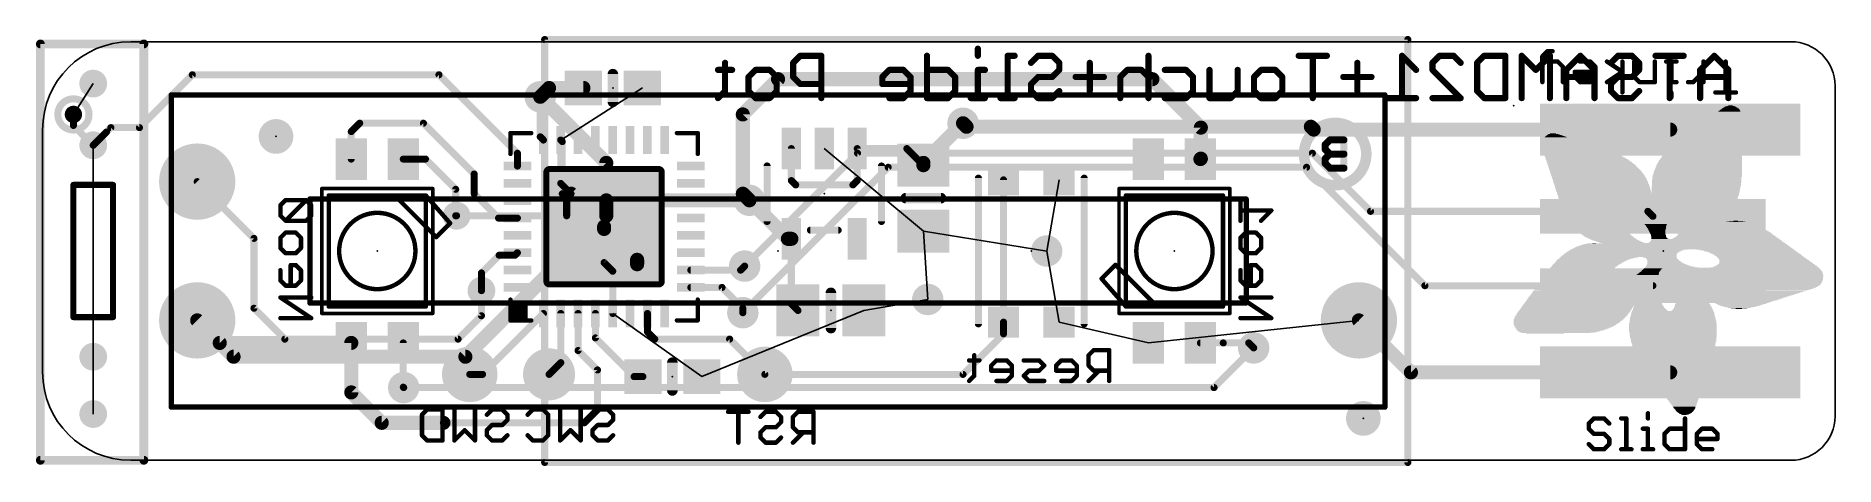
# Model space of a CAD drawing. Extents: x 1.7 to 53.6, y -6.2 to 6.2.
import ezdxf

# ---------------------------------------------------------------- set-up
doc = ezdxf.new("R2010")
doc.units = 0
for name, color, linetype in [('1', 12, 'CONTINUOUS'), ('16', 5, 'CONTINUOUS'), ('17', 110, 'CONTINUOUS'), ('18', 3, 'CONTINUOUS'), ('19', 53, 'CONTINUOUS'), ('20', 53, 'CONTINUOUS'), ('21', 40, 'CONTINUOUS'), ('22', 6, 'CONTINUOUS'), ('23', 53, 'CONTINUOUS'), ('24', 53, 'CONTINUOUS'), ('46', 140, 'CONTINUOUS')]:
    doc.layers.add(name, color=color, linetype=linetype)

# ---------------------------------------------------------------- blocks, each defined once
blk = doc.blocks.new('RECT')
blk.add_solid([(-0.5, -0.5), (0.5, -0.5), (-0.5, 0.5), (0.5, 0.5)])
blk = doc.blocks.new('PIE')
at = {"const_width": 0.5}
blk.add_lwpolyline([(0, -0.25, 1), (0, 0.25, 1), (0, -0.25)], format="xyb", dxfattribs=at)
blk = doc.blocks.new('RECT560000X560000R10')
at = {"const_width": 0.175}
blk.add_lwpolyline([(1.6625, -1.575), (1.6625, 1.575, 0.4142), (1.575, 1.6625), (-1.575, 1.6625, 0.4142), (-1.6625, 1.575), (-1.6625, -1.575, 0.4142), (-1.575, -1.6625), (1.575, -1.6625, 0.4142)], format="xyb", close=True, dxfattribs=at)
blk.add_solid([(-1.6004, -1.6004), (1.6004, -1.6004), (-1.6004, 1.6004), (1.6004, 1.6004)])
blk = doc.blocks.new('ROUNDP')
at = {"const_width": 0.5}
blk.add_lwpolyline([(0, -0.25, 1), (0, 0.25, 1), (0, -0.25)], format="xyb", dxfattribs=at)
blk = doc.blocks.new('ROUNDV')
at = {"const_width": 0.5}
blk.add_lwpolyline([(0, -0.25, 1), (0, 0.25, 1), (0, -0.25)], format="xyb", dxfattribs=at)

msp = doc.modelspace()

# ---------------------------------------------------------------- linework, layer by layer
at = {"layer": '1'}
for points, const_width in [([(1.8415, -6.0325), (1.8415, 5.969)], 0.254), ([(1.8415, 5.969), (4.826, 5.969)], 0.254), ([(4.826, 5.969), (4.826, -6.0325)], 0.254), ([(16.383, -6.096), (16.383, 6.096)], 0.2032), ([(16.383, 6.096), (41.275, 6.096)], 0.2032), ([(41.275, 6.096), (41.275, -6.096)], 0.2032), ([(18.161, 2.54), (16.256, 4.445)], 0.4064), ([(2.794, 3.6195), (2.794, 3.937)], 0.2032), ([(3.3655, 3.048), (2.794, 3.6195)], 0.2032), ([(28.5496, 3.5814), (28.448, 3.683)], 0.4064), ([(38.4788, 3.5814), (28.5496, 3.5814)], 0.4064), ([(38.5602, 3.5), (38.4788, 3.5814)], 0.4064), ([(48.841, 3.5), (38.5602, 3.5)], 0.4064), ([(18.161, 1.4605), (18.161, 2.54)], 0.4064), ([(25.4048, 2.8194), (22.1512, -0.4342)], 0.2032), ([(38.5223, 2.8194), (25.4048, 2.8194)], 0.2032), ([(40.1987, 1.143), (38.5223, 2.8194)], 0.2032), ([(8.001, 0.363), (6.364, 2)], 0.2032), ([(26.289, 2.413), (22.098, -1.778)], 0.2032), ([(38.354, 2.413), (26.289, 2.413)], 0.2032), ([(41.767, -1), (38.354, 2.413)], 0.2032), ([(17.018, 1.524), (16.891, 1.651)], 0.2032), ([(17.018, 1.016), (17.018, 1.524)], 0.2032), ([(22.2885, 1.4605), (18.161, 1.4605)], 0.4064), ([(18.161, 1.016), (18.161, 1.4605)], 0.4064), ([(13.843, 1.016), (17.018, 1.016)], 0.2032), ([(14.097, -3.048), (18.161, 1.016)], 0.4064), ([(48.198, 1.143), (40.1987, 1.143)], 0.2032), ([(48.341, 1), (48.198, 1.143)], 0.2032), ([(8.001, -1.651), (8.001, 0.363)], 0.2032), ([(48.341, -1), (41.767, -1)], 0.2032), ([(8.89, -2.54), (8.001, -1.651)], 0.2032), ([(14.5606, -1.143), (14.5606, -1.866)], 0.2032), ([(7.412, -3.048), (6.364, -2)], 0.4064), ([(14.5606, -1.866), (13.8866, -2.54)], 0.2032), ([(41.364, -3.5), (39.864, -2)], 0.4064), ([(13.8866, -2.54), (8.89, -2.54)], 0.2032), ([(7.412, -3.048), (14.097, -3.048)], 0.4064), ([(35.687, -3.937), (36.83, -2.794)], 0.2032), ([(48.841, -3.5), (41.364, -3.5)], 0.4064), ([(12.319, -3.937), (35.687, -3.937)], 0.2032), ([(4.826, -6.0325), (1.8415, -6.0325)], 0.254), ([(41.275, -6.096), (16.383, -6.096)], 0.2032)]:
    msp.add_lwpolyline(points, dxfattribs=dict(at, const_width=const_width))
for points, const_width in [([(1.905, 5.969, 1), (1.778, 5.969)], 0.127), ([(1.8415, 6.0325, 1), (1.8415, 5.9055)], 0.127), ([(4.8895, 5.969, 1), (4.7625, 5.969)], 0.127), ([(4.826, 5.9055, 1), (4.826, 6.0325)], 0.127), ([(16.4338, 6.096, 1), (16.3322, 6.096)], 0.1016), ([(16.383, 6.1468, 1), (16.383, 6.0452)], 0.1016), ([(41.3258, 6.096, 1), (41.2242, 6.096)], 0.1016), ([(41.275, 6.0452, 1), (41.275, 6.1468)], 0.1016), ([(16.3278, 4.5168, 1), (16.1842, 4.3732)], 0.2032), ([(2.8448, 3.937, 1), (2.7432, 3.937)], 0.1016), ([(2.8299, 3.6554, 1), (2.7581, 3.5836)], 0.1016), ([(2.7432, 3.6195, 1), (2.8448, 3.6195)], 0.1016), ([(28.5198, 3.7548, 1), (28.3762, 3.6112)], 0.2032), ([(28.5496, 3.683, 1), (28.5496, 3.4798)], 0.2032), ([(28.4778, 3.5096, 1), (28.6214, 3.6532)], 0.2032), ([(38.5506, 3.6532, 1), (38.4069, 3.5096)], 0.2032), ([(38.5602, 3.6016, 1), (38.5602, 3.3984)], 0.2032), ([(38.4788, 3.4798, 1), (38.4788, 3.683)], 0.2032), ([(38.4883, 3.4282, 1), (38.632, 3.5718)], 0.2032), ([(48.841, 3.3984, 1), (48.841, 3.6016)], 0.2032), ([(3.3296, 3.0121, 1), (3.4014, 3.0839)], 0.1016), ([(18.2626, 2.54, 1), (18.0594, 2.54)], 0.2032), ([(18.0892, 2.4682, 1), (18.2328, 2.6118)], 0.2032), ([(25.4048, 2.8702, 1), (25.4048, 2.7686)], 0.1016), ([(25.4407, 2.7835, 1), (25.3689, 2.8553)], 0.1016), ([(38.5583, 2.8553, 1), (38.4864, 2.7835)], 0.1016), ([(38.5223, 2.7686, 1), (38.5223, 2.8702)], 0.1016), ([(6.3999, 2.0359, 1), (6.3281, 1.9641)], 0.1016), ([(26.289, 2.4638, 1), (26.289, 2.3622)], 0.1016), ([(26.3249, 2.3771, 1), (26.2531, 2.4489)], 0.1016), ([(38.3899, 2.4489, 1), (38.3181, 2.3771)], 0.1016), ([(38.354, 2.3622, 1), (38.354, 2.4638)], 0.1016), ([(16.9269, 1.6869, 1), (16.8551, 1.6151)], 0.1016), ([(17.0688, 1.524, 1), (16.9672, 1.524)], 0.1016), ([(16.9821, 1.4881, 1), (17.0539, 1.5599)], 0.1016), ([(18.161, 1.5621, 1), (18.161, 1.3589)], 0.2032), ([(18.2626, 1.4605, 1), (18.0594, 1.4605)], 0.2032), ([(18.0594, 1.4605, 1), (18.2626, 1.4605)], 0.2032), ([(22.2885, 1.3589, 1), (22.2885, 1.5621)], 0.2032), ([(13.843, 1.0668, 1), (13.843, 0.9652)], 0.1016), ([(16.9672, 1.016, 1), (17.0688, 1.016)], 0.1016), ([(17.018, 0.9652, 1), (17.018, 1.0668)], 0.1016), ([(18.0594, 1.016, 1), (18.2626, 1.016)], 0.2032), ([(18.2328, 0.9442, 1), (18.0892, 1.0878)], 0.2032), ([(40.1987, 1.1938, 1), (40.1987, 1.0922)], 0.1016), ([(40.1628, 1.1071, 1), (40.2347, 1.1789)], 0.1016), ([(48.2339, 1.1789, 1), (48.1621, 1.1071)], 0.1016), ([(48.198, 1.0922, 1), (48.198, 1.1938)], 0.1016), ([(48.3051, 0.9641, 1), (48.3769, 1.0359)], 0.1016), ([(8.0518, 0.363, 1), (7.9502, 0.363)], 0.1016), ([(7.9651, 0.3271, 1), (8.0369, 0.3989)], 0.1016), ([(22.1153, -0.3983, 1), (22.1871, -0.4701)], 0.1016), ([(41.767, -0.9492, 1), (41.767, -1.0508)], 0.1016), ([(41.7311, -1.0359, 1), (41.8029, -0.9641)], 0.1016), ([(48.341, -1.0508, 1), (48.341, -0.9492)], 0.1016), ([(8.0369, -1.6151, 1), (7.9651, -1.6869)], 0.1016), ([(14.6114, -1.143, 1), (14.5098, -1.143)], 0.1016), ([(6.4358, -1.9282, 1), (6.2922, -2.0718)], 0.2032), ([(7.9502, -1.651, 1), (8.0518, -1.651)], 0.1016), ([(14.5098, -1.866, 1), (14.6114, -1.866)], 0.1016), ([(14.5965, -1.9019, 1), (14.5246, -1.8301)], 0.1016), ([(22.0621, -1.7421, 1), (22.1339, -1.8139)], 0.1016), ([(39.9358, -1.9282, 1), (39.7922, -2.0718)], 0.2032), ([(8.89, -2.4892, 1), (8.89, -2.5908)], 0.1016), ([(8.8541, -2.5759, 1), (8.9259, -2.5041)], 0.1016), ([(13.8507, -2.5041, 1), (13.9225, -2.5759)], 0.1016), ([(13.8866, -2.5908, 1), (13.8866, -2.4892)], 0.1016), ([(7.412, -2.9464, 1), (7.412, -3.1496)], 0.2032), ([(7.3402, -3.1198, 1), (7.4838, -2.9762)], 0.2032), ([(14.0252, -2.9762, 1), (14.1688, -3.1198)], 0.2032), ([(14.097, -3.1496, 1), (14.097, -2.9464)], 0.2032), ([(36.8659, -2.8299, 1), (36.7941, -2.7581)], 0.1016), ([(41.364, -3.3984, 1), (41.364, -3.6016)], 0.2032), ([(41.2922, -3.5718, 1), (41.4358, -3.4282)], 0.2032), ([(48.841, -3.6016, 1), (48.841, -3.3984)], 0.2032), ([(12.319, -3.8862, 1), (12.319, -3.9878)], 0.1016), ([(35.6511, -3.9011, 1), (35.7229, -3.9729)], 0.1016), ([(35.687, -3.9878, 1), (35.687, -3.8862)], 0.1016), ([(1.8415, -5.969, 1), (1.8415, -6.096)], 0.127), ([(1.778, -6.0325, 1), (1.905, -6.0325)], 0.127), ([(4.7625, -6.0325, 1), (4.8895, -6.0325)], 0.127), ([(4.826, -6.096, 1), (4.826, -5.969)], 0.127), ([(16.383, -6.0452, 1), (16.383, -6.1468)], 0.1016), ([(16.3322, -6.096, 1), (16.4338, -6.096)], 0.1016), ([(41.2242, -6.096, 1), (41.3258, -6.096)], 0.1016), ([(41.275, -6.1468, 1), (41.275, -6.0452)], 0.1016)]:
    msp.add_lwpolyline(points, format="xyb", dxfattribs=dict(at, const_width=const_width))
at = {"layer": '16'}
for points, const_width in [([(1.8415, -6.0325), (1.8415, 5.969)], 0.254), ([(1.8415, 5.969), (4.826, 5.969)], 0.254), ([(4.826, 5.969), (4.826, -6.0325)], 0.254), ([(16.383, -6.096), (16.383, 6.096)], 0.2032), ([(16.383, 6.096), (41.275, 6.096)], 0.2032), ([(41.275, 6.096), (41.275, -6.096)], 0.2032), ([(6.223, 5.08), (4.699, 3.556)], 0.2032), ([(13.335, 5.08), (6.223, 5.08)], 0.2032), ([(13.335, 5.08), (15.5975, 2.8175)], 0.2032), ([(16.256, 4.445), (16.51, 4.699)], 0.4064), ([(16.51, 4.699), (17.5015, 4.699)], 0.4064), ([(22.098, 3.937), (23.114, 4.953)], 0.4064), ([(23.114, 4.953), (33.909, 4.953)], 0.4064), ([(33.909, 4.953), (35.306, 3.556)], 0.4064), ([(16.256, 4.445), (16.256, 3.29)], 0.2032), ([(3.8735, 3.556), (3.3655, 3.048)], 0.2032), ([(4.699, 3.556), (3.8735, 3.556)], 0.2032), ([(11.049, 3.683), (10.807, 3.441)], 0.2032), ([(12.8873, 3.683), (11.049, 3.683)], 0.2032), ([(14.351, 2.2193), (12.8873, 3.683)], 0.2032), ([(22.098, 3.937), (22.098, 1.651)], 0.4064), ([(27.305, 2.54), (28.448, 3.683)], 0.4064), ([(35.306, 3.556), (35.306, 2.662)], 0.4064), ([(3.7465, 3.429), (3.3655, 3.048)], 0.2032), ([(10.807, 3.441), (10.807, 2.65)], 0.2032), ([(16.256, 3.29), (16.3475, 3.1985)], 0.2032), ([(16.8475, 3.1985), (16.8475, 1.9485)], 0.2032), ([(16.8475, 3.1985), (16.891, 3.155)], 0.2032), ([(16.891, 3.155), (16.891, 1.651)], 0.2032), ([(12.307, 2.65), (12.9456, 2.65)], 0.2032), ([(12.9456, 2.65), (13.8176, 1.778)], 0.2032), ([(15.5975, 2.4485), (15.5975, 2.8175)], 0.2032), ([(23.4975, 2.0295), (23.4975, 2.9511)], 0.2032), ([(26.8279, 2.9511), (25.3975, 2.9511)], 0.2032), ([(25.3975, 2.9511), (25.3975, 2.0295)], 0.2032), ([(27.305, 2.474), (26.8279, 2.9511)], 0.2032), ([(27.305, 2.474), (27.305, 2.54)], 0.4064), ([(35.306, 2.662), (35.294, 2.65)], 0.4064), ([(14.351, 1.651), (14.351, 2.2193)], 0.2032), ([(23.622, 1.905), (23.4975, 2.0295)], 0.2032), ([(25.3975, 2.0295), (25.273, 1.905)], 0.2032), ([(29.6165, -2.05), (29.6165, 2.05)], 0.2032), ([(13.8176, 1.778), (13.8176, 1.016)], 0.2032), ([(15.0535, 0.9485), (14.351, 1.651)], 0.2032), ([(17.145, 1.651), (16.8475, 1.9485)], 0.2032), ([(17.145, 1.651), (18.0975, 0.6985)], 0.4064), ([(22.098, 1.651), (22.2885, 1.4605)], 0.4064), ([(22.2885, 1.4605), (23.3981, 0.3509)], 0.4064), ([(25.273, 1.905), (23.622, 1.905)], 0.2032), ([(13.8176, 1.016), (13.843, 1.016)], 0.2032), ([(15.5975, 0.9485), (15.0535, 0.9485)], 0.2032), ([(18.0975, 0.6985), (18.0975, 0.635)], 0.4064), ([(18.0975, 0.6985), (19.05, -0.254)], 0.4064), ([(18.0975, 0.635), (18.0975, -0.3335)], 0.2032), ([(23.3981, 0.3509), (23.4975, 0.3509)], 0.4064), ([(15.5975, -0.0515), (15.5273, -0.1217)], 0.2032), ([(23.4975, -1.524), (23.4975, 0.3509)], 0.2032), ([(15.0713, -0.1217), (14.5606, -0.6324)], 0.2032), ([(15.5273, -0.1217), (15.0713, -0.1217)], 0.2032), ([(18.0975, -0.3335), (18.3475, -0.5835)], 0.2032), ([(18.3475, -1.8015), (18.3475, -0.5835)], 0.2032), ([(19.05, -0.254), (19.05, -0.381)], 0.4064), ([(22.0339, -0.5515), (20.5975, -0.5515)], 0.2032), ([(22.1512, -0.4342), (22.0339, -0.5515)], 0.2032), ([(14.5606, -0.6324), (14.5606, -1.143)], 0.2032), ([(21.4985, -1.0515), (20.5975, -1.0515)], 0.2032), ([(21.4985, -1.0515), (22.098, -1.651)], 0.2032), ([(22.098, -1.778), (22.098, -1.651)], 0.2032), ([(23.688, -1.7145), (23.4975, -1.524)], 0.2032), ([(7.014, -2.65), (6.364, -2)], 0.4064), ([(16.3475, -1.8015), (14.593, -3.556)], 0.2032), ([(16.8475, -1.8015), (16.8475, -3.2185)], 0.2032), ([(17.3475, -1.8015), (17.3475, -2.8695)], 0.2032), ([(17.8475, -1.8015), (17.8475, -2.505)], 0.2032), ([(19.3475, -1.8015), (19.3475, -2.3295)], 0.2032), ([(29.6165, -2.05), (29.6165, -2.3875)], 0.2032), ([(10.807, -2.65), (7.014, -2.65)], 0.4064), ([(10.807, -2.65), (10.807, -4.076)], 0.4064), ([(12.307, -3.925), (12.307, -2.65)], 0.2032), ([(17.8475, -2.505), (18.962, -3.6195)], 0.2032), ([(19.3475, -2.3295), (19.558, -2.54)], 0.2032), ([(19.558, -2.54), (21.717, -2.54)], 0.2032), ([(21.717, -2.54), (22.733, -3.556)], 0.2032), ([(29.6165, -2.3875), (28.448, -3.556)], 0.2032), ([(35.953, -2.65), (35.294, -2.65)], 0.2032), ([(36.686, -2.65), (35.953, -2.65)], 0.2032), ([(36.83, -2.794), (36.686, -2.65)], 0.2032), ([(17.3475, -2.8695), (17.907, -3.429)], 0.2032), ([(14.593, -3.556), (14.224, -3.556)], 0.2032), ([(16.8475, -3.2185), (16.51, -3.556)], 0.2032), ([(17.907, -3.429), (17.907, -4.572)], 0.2032), ([(18.962, -3.6195), (19.216, -3.6195)], 0.2032), ([(28.448, -3.556), (22.733, -3.556)], 0.2032), ([(10.807, -4.076), (11.684, -4.953)], 0.4064), ([(12.319, -3.937), (12.307, -3.925)], 0.2032), ([(17.907, -4.572), (17.526, -4.953)], 0.2032), ([(11.684, -4.953), (13.462, -4.953)], 0.4064), ([(13.462, -4.953), (17.526, -4.953)], 0.2032), ([(4.826, -6.0325), (1.8415, -6.0325)], 0.254), ([(41.275, -6.096), (16.383, -6.096)], 0.2032)]:
    msp.add_lwpolyline(points, dxfattribs=dict(at, const_width=const_width))
for points, const_width in [([(1.905, 5.969, 1), (1.778, 5.969)], 0.127), ([(1.8415, 6.0325, 1), (1.8415, 5.9055)], 0.127), ([(4.8895, 5.969, 1), (4.7625, 5.969)], 0.127), ([(4.826, 5.9055, 1), (4.826, 6.0325)], 0.127), ([(16.4338, 6.096, 1), (16.3322, 6.096)], 0.1016), ([(16.383, 6.1468, 1), (16.383, 6.0452)], 0.1016), ([(41.3258, 6.096, 1), (41.2242, 6.096)], 0.1016), ([(41.275, 6.0452, 1), (41.275, 6.1468)], 0.1016), ([(6.223, 5.1308, 1), (6.223, 5.0292)], 0.1016), ([(6.2589, 5.0441, 1), (6.1871, 5.1159)], 0.1016), ([(13.3709, 5.1159, 1), (13.2991, 5.0441)], 0.1016), ([(13.335, 5.0292, 1), (13.335, 5.1308)], 0.1016), ([(16.51, 4.8006, 1), (16.51, 4.5974)], 0.2032), ([(16.5818, 4.6272, 1), (16.4382, 4.7708)], 0.2032), ([(17.5015, 4.5974, 1), (17.5015, 4.8006)], 0.2032), ([(23.114, 5.0546, 1), (23.114, 4.8514)], 0.2032), ([(23.1858, 4.8812, 1), (23.0422, 5.0248)], 0.2032), ([(33.9808, 5.0248, 1), (33.8372, 4.8812)], 0.2032), ([(33.909, 4.8514, 1), (33.909, 5.0546)], 0.2032), ([(16.1842, 4.5168, 1), (16.3278, 4.3732)], 0.2032), ([(16.3068, 4.445, 1), (16.2052, 4.445)], 0.1016), ([(3.8735, 3.6068, 1), (3.8735, 3.5052)], 0.1016), ([(3.9094, 3.5201, 1), (3.8376, 3.5919)], 0.1016), ([(4.6631, 3.5919, 1), (4.7349, 3.5201)], 0.1016), ([(4.699, 3.5052, 1), (4.699, 3.6068)], 0.1016), ([(11.049, 3.7338, 1), (11.049, 3.6322)], 0.1016), ([(11.0849, 3.6471, 1), (11.0131, 3.7189)], 0.1016), ([(12.9232, 3.7189, 1), (12.8513, 3.6471)], 0.1016), ([(12.8873, 3.6322, 1), (12.8873, 3.7338)], 0.1016), ([(22.1996, 3.937, 1), (21.9964, 3.937)], 0.2032), ([(22.0262, 4.0088, 1), (22.1698, 3.8652)], 0.2032), ([(28.5198, 3.6112, 1), (28.3762, 3.7548)], 0.2032), ([(35.4076, 3.556, 1), (35.2044, 3.556)], 0.2032), ([(35.2342, 3.4842, 1), (35.3778, 3.6278)], 0.2032), ([(3.3296, 3.0839, 1), (3.4014, 3.0121)], 0.1016), ([(3.3296, 3.0839, 1), (3.4014, 3.0121)], 0.1016), ([(3.7824, 3.3931, 1), (3.7106, 3.4649)], 0.1016), ([(10.8578, 3.441, 1), (10.7562, 3.441)], 0.1016), ([(10.7711, 3.4769, 1), (10.8429, 3.4051)], 0.1016), ([(16.2919, 3.3259, 1), (16.2201, 3.2541)], 0.1016), ([(16.2052, 3.29, 1), (16.3068, 3.29)], 0.1016), ([(16.3116, 3.1626, 1), (16.3834, 3.2344)], 0.1016), ([(16.8983, 3.1985, 1), (16.7967, 3.1985)], 0.1016), ([(16.8834, 3.2344, 1), (16.8116, 3.1626)], 0.1016), ([(16.9418, 3.155, 1), (16.8402, 3.155)], 0.1016), ([(16.8551, 3.1191, 1), (16.9269, 3.1909)], 0.1016), ([(10.7562, 2.65, 1), (10.8578, 2.65)], 0.1016), ([(12.307, 2.7008, 1), (12.307, 2.5992)], 0.1016), ([(12.9815, 2.6859, 1), (12.9097, 2.6141)], 0.1016), ([(12.9456, 2.5992, 1), (12.9456, 2.7008)], 0.1016), ([(15.6483, 2.8175, 1), (15.5467, 2.8175)], 0.1016), ([(15.5616, 2.7816, 1), (15.6334, 2.8534)], 0.1016), ([(23.5483, 2.9511, 1), (23.4467, 2.9511)], 0.1016), ([(25.3975, 3.0019, 1), (25.3975, 2.9003)], 0.1016), ([(25.4483, 2.9511, 1), (25.3467, 2.9511)], 0.1016), ([(26.8638, 2.987, 1), (26.792, 2.9152)], 0.1016), ([(26.8279, 2.9003, 1), (26.8279, 3.0019)], 0.1016), ([(27.4066, 2.54, 1), (27.2034, 2.54)], 0.2032), ([(27.2332, 2.6118, 1), (27.3768, 2.4682)], 0.2032), ([(35.2222, 2.7218, 1), (35.3658, 2.5782)], 0.2032), ([(35.2044, 2.662, 1), (35.4076, 2.662)], 0.2032), ([(35.3778, 2.5902, 1), (35.2342, 2.7338)], 0.2032), ([(14.4018, 2.2193, 1), (14.3002, 2.2193)], 0.1016), ([(14.3151, 2.1833, 1), (14.3869, 2.2552)], 0.1016), ([(15.5467, 2.4485, 1), (15.6483, 2.4485)], 0.1016), ([(23.5334, 2.0654, 1), (23.4616, 1.9936)], 0.1016), ([(23.4467, 2.0295, 1), (23.5483, 2.0295)], 0.1016), ([(25.3467, 2.0295, 1), (25.4483, 2.0295)], 0.1016), ([(25.4334, 1.9936, 1), (25.3616, 2.0654)], 0.1016), ([(27.2034, 2.474, 1), (27.4066, 2.474)], 0.2032), ([(27.2691, 2.4381, 1), (27.3409, 2.5099)], 0.1016), ([(29.6673, 2.05, 1), (29.5657, 2.05)], 0.1016), ([(13.8684, 1.778, 1), (13.7668, 1.778)], 0.1016), ([(13.7817, 1.7421, 1), (13.8535, 1.8139)], 0.1016), ([(14.3869, 1.6869, 1), (14.3151, 1.6151)], 0.1016), ([(14.3002, 1.651, 1), (14.4018, 1.651)], 0.1016), ([(16.8834, 1.9844, 1), (16.8116, 1.9126)], 0.1016), ([(16.7967, 1.9485, 1), (16.8983, 1.9485)], 0.1016), ([(16.8402, 1.651, 1), (16.9418, 1.651)], 0.1016), ([(17.2168, 1.7228, 1), (17.0732, 1.5792)], 0.2032), ([(17.1091, 1.6151, 1), (17.1809, 1.6869)], 0.1016), ([(21.9964, 1.651, 1), (22.1996, 1.651)], 0.2032), ([(22.1698, 1.7228, 1), (22.0262, 1.5792)], 0.2032), ([(22.3603, 1.5323, 1), (22.2167, 1.3887)], 0.2032), ([(22.2167, 1.3887, 1), (22.3603, 1.5323)], 0.2032), ([(23.622, 1.9558, 1), (23.622, 1.8542)], 0.1016), ([(23.5861, 1.8691, 1), (23.6579, 1.9409)], 0.1016), ([(25.2371, 1.9409, 1), (25.3089, 1.8691)], 0.1016), ([(25.273, 1.8542, 1), (25.273, 1.9558)], 0.1016), ([(13.8176, 1.0668, 1), (13.8176, 0.9652)], 0.1016), ([(13.7668, 1.016, 1), (13.8684, 1.016)], 0.1016), ([(13.843, 0.9652, 1), (13.843, 1.0668)], 0.1016), ([(15.0535, 0.9993, 1), (15.0535, 0.8977)], 0.1016), ([(15.5975, 0.8977, 1), (15.5975, 0.9993)], 0.1016), ([(15.0176, 0.9126, 1), (15.0894, 0.9844)], 0.1016), ([(18.1991, 0.6985, 1), (17.9959, 0.6985)], 0.2032), ([(17.9959, 0.635, 1), (18.1991, 0.635)], 0.2032), ([(18.1693, 0.7703, 1), (18.0257, 0.6267)], 0.2032), ([(18.0257, 0.6267, 1), (18.1693, 0.7703)], 0.2032), ([(18.1483, 0.635, 1), (18.0467, 0.635)], 0.1016), ([(23.3981, 0.4525, 1), (23.3981, 0.2493)], 0.2032), ([(23.3263, 0.2791, 1), (23.4699, 0.4227)], 0.2032), ([(23.4975, 0.2493, 1), (23.4975, 0.4525)], 0.2032), ([(15.6334, -0.0874, 1), (15.5616, -0.0156)], 0.1016), ([(23.5483, 0.3509, 1), (23.4467, 0.3509)], 0.1016), ([(15.0713, -0.0709, 1), (15.0713, -0.1725)], 0.1016), ([(15.1072, -0.1576, 1), (15.0353, -0.0858)], 0.1016), ([(15.4914, -0.0858, 1), (15.5632, -0.1576)], 0.1016), ([(15.5273, -0.1725, 1), (15.5273, -0.0709)], 0.1016), ([(18.1334, -0.2975, 1), (18.0616, -0.3694)], 0.1016), ([(18.0467, -0.3335, 1), (18.1483, -0.3335)], 0.1016), ([(18.3983, -0.5835, 1), (18.2967, -0.5835)], 0.1016), ([(18.3116, -0.6194, 1), (18.3834, -0.5475)], 0.1016), ([(19.1516, -0.254, 1), (18.9484, -0.254)], 0.2032), ([(18.9484, -0.381, 1), (19.1516, -0.381)], 0.2032), ([(18.9782, -0.3258, 1), (19.1218, -0.1822)], 0.2032), ([(20.5975, -0.5007, 1), (20.5975, -0.6023)], 0.1016), ([(21.998, -0.5156, 1), (22.0698, -0.5874)], 0.1016), ([(22.0339, -0.6023, 1), (22.0339, -0.5007)], 0.1016), ([(22.1871, -0.4701, 1), (22.1153, -0.3983)], 0.1016), ([(14.5246, -0.5965, 1), (14.5965, -0.6683)], 0.1016), ([(14.6114, -0.6324, 1), (14.5098, -0.6324)], 0.1016), ([(20.5975, -1.0007, 1), (20.5975, -1.1023)], 0.1016), ([(21.5344, -1.0156, 1), (21.4626, -1.0874)], 0.1016), ([(21.4985, -1.1023, 1), (21.4985, -1.0007)], 0.1016), ([(14.5098, -1.143, 1), (14.6114, -1.143)], 0.1016), ([(22.1488, -1.651, 1), (22.0472, -1.651)], 0.1016), ([(23.5334, -1.4881, 1), (23.4616, -1.5599)], 0.1016), ([(23.4467, -1.524, 1), (23.5483, -1.524)], 0.1016), ([(6.4358, -1.9282, 1), (6.2922, -2.0718)], 0.2032), ([(16.3834, -1.8374, 1), (16.3116, -1.7656)], 0.1016), ([(16.8983, -1.8015, 1), (16.7967, -1.8015)], 0.1016), ([(17.3983, -1.8015, 1), (17.2967, -1.8015)], 0.1016), ([(17.8983, -1.8015, 1), (17.7967, -1.8015)], 0.1016), ([(18.2967, -1.8015, 1), (18.3983, -1.8015)], 0.1016), ([(19.3983, -1.8015, 1), (19.2967, -1.8015)], 0.1016), ([(22.0472, -1.778, 1), (22.1488, -1.778)], 0.1016), ([(22.0621, -1.6869, 1), (22.1339, -1.6151)], 0.1016), ([(23.6521, -1.7504, 1), (23.7239, -1.6786)], 0.1016), ([(29.6673, -2.05, 1), (29.5657, -2.05)], 0.1016), ([(29.5657, -2.05, 1), (29.6673, -2.05)], 0.1016), ([(7.014, -2.5484, 1), (7.014, -2.7516)], 0.2032), ([(6.9422, -2.7218, 1), (7.0858, -2.5782)], 0.2032), ([(10.9086, -2.65, 1), (10.7054, -2.65)], 0.2032), ([(10.807, -2.7516, 1), (10.807, -2.5484)], 0.2032), ([(12.3578, -2.65, 1), (12.2562, -2.65)], 0.1016), ([(17.8834, -2.4691, 1), (17.8116, -2.5409)], 0.1016), ([(17.7967, -2.505, 1), (17.8983, -2.505)], 0.1016), ([(19.3834, -2.2936, 1), (19.3116, -2.3654)], 0.1016), ([(19.2967, -2.3295, 1), (19.3983, -2.3295)], 0.1016), ([(19.558, -2.4892, 1), (19.558, -2.5908)], 0.1016), ([(19.5221, -2.5759, 1), (19.5939, -2.5041)], 0.1016), ([(21.7529, -2.5041, 1), (21.6811, -2.5759)], 0.1016), ([(21.717, -2.5908, 1), (21.717, -2.4892)], 0.1016), ([(29.5657, -2.3875, 1), (29.6673, -2.3875)], 0.1016), ([(29.6524, -2.4234, 1), (29.5806, -2.3516)], 0.1016), ([(35.294, -2.5992, 1), (35.294, -2.7008)], 0.1016), ([(35.953, -2.5992, 1), (35.953, -2.7008)], 0.1016), ([(35.953, -2.7008, 1), (35.953, -2.5992)], 0.1016), ([(36.7219, -2.6141, 1), (36.6501, -2.6859)], 0.1016), ([(36.686, -2.7008, 1), (36.686, -2.5992)], 0.1016), ([(17.3834, -2.8336, 1), (17.3116, -2.9054)], 0.1016), ([(17.2967, -2.8695, 1), (17.3983, -2.8695)], 0.1016), ([(36.7941, -2.8299, 1), (36.8659, -2.7581)], 0.1016), ([(14.224, -3.5052, 1), (14.224, -3.6068)], 0.1016), ([(14.5571, -3.5201, 1), (14.6289, -3.5919)], 0.1016), ([(14.593, -3.6068, 1), (14.593, -3.5052)], 0.1016), ([(16.4741, -3.5201, 1), (16.5459, -3.5919)], 0.1016), ([(16.7967, -3.2185, 1), (16.8983, -3.2185)], 0.1016), ([(16.8834, -3.2544, 1), (16.8116, -3.1826)], 0.1016), ([(17.9578, -3.429, 1), (17.8562, -3.429)], 0.1016), ([(17.8711, -3.4649, 1), (17.9429, -3.3931)], 0.1016), ([(18.962, -3.5687, 1), (18.962, -3.6703)], 0.1016), ([(18.9261, -3.6554, 1), (18.9979, -3.5836)], 0.1016), ([(19.216, -3.6703, 1), (19.216, -3.5687)], 0.1016), ([(22.733, -3.5052, 1), (22.733, -3.6068)], 0.1016), ([(22.6971, -3.5919, 1), (22.7689, -3.5201)], 0.1016), ([(28.4121, -3.5201, 1), (28.4839, -3.5919)], 0.1016), ([(28.448, -3.6068, 1), (28.448, -3.5052)], 0.1016), ([(10.7054, -4.076, 1), (10.9086, -4.076)], 0.2032), ([(10.8788, -4.0042, 1), (10.7352, -4.1478)], 0.2032), ([(12.3429, -3.8891, 1), (12.2711, -3.9609)], 0.1016), ([(12.2562, -3.925, 1), (12.3578, -3.925)], 0.1016), ([(12.2831, -3.9729, 1), (12.3549, -3.9011)], 0.1016), ([(17.8562, -4.572, 1), (17.9578, -4.572)], 0.1016), ([(17.9429, -4.6079, 1), (17.8711, -4.5361)], 0.1016), ([(11.684, -4.8514, 1), (11.684, -5.0546)], 0.2032), ([(11.6122, -5.0248, 1), (11.7558, -4.8812)], 0.2032), ([(13.462, -5.0546, 1), (13.462, -4.8514)], 0.2032), ([(13.462, -4.9022, 1), (13.462, -5.0038)], 0.1016), ([(17.4901, -4.9171, 1), (17.5619, -4.9889)], 0.1016), ([(17.526, -5.0038, 1), (17.526, -4.9022)], 0.1016), ([(1.8415, -5.969, 1), (1.8415, -6.096)], 0.127), ([(1.778, -6.0325, 1), (1.905, -6.0325)], 0.127), ([(4.7625, -6.0325, 1), (4.8895, -6.0325)], 0.127), ([(4.826, -6.096, 1), (4.826, -5.969)], 0.127), ([(16.383, -6.0452, 1), (16.383, -6.1468)], 0.1016), ([(16.3322, -6.096, 1), (16.4338, -6.096)], 0.1016), ([(41.2242, -6.096, 1), (41.3258, -6.096)], 0.1016), ([(41.275, -6.1468, 1), (41.275, -6.0452)], 0.1016)]:
    msp.add_lwpolyline(points, format="xyb", dxfattribs=dict(at, const_width=const_width))
at = {"layer": '19'}
for p, q in [((2.794, 3.937), (3.3655, 4.826)), ((19.2015, 4.699), (16.8475, 3.1985)), ((3.3655, -3.048), (3.3655, 3.048)), ((24.4475, 2.9511), (27.305, 0.574)), ((31.2165, 2.05), (30.861, 0)), ((27.305, 0.574), (30.861, 0)), ((27.432, -1.397), (27.305, 0.574)), ((30.861, 0), (31.2165, -2.05)), ((25.588, -1.7145), (27.432, -1.397)), ((18.3475, -1.8015), (20.916, -3.6195)), ((20.916, -3.6195), (25.588, -1.7145)), ((31.2165, -2.05), (33.794, -2.65)), ((33.794, -2.65), (39.864, -2)), ((3.3655, -4.699), (3.3655, -3.048))]:
    msp.add_line(p, q, dxfattribs=at)
at = {"layer": '20'}
for p, q in [((4.445, 6.0325), (52.324, 6.0325)), ((53.594, 4.7625), (53.594, -4.7625)), ((1.905, -3.4925), (1.905, 3.4925)), ((52.324, -6.0325), (4.445, -6.0325))]:
    msp.add_line(p, q, dxfattribs=at)
for centre, radius, start, end in [((4.445, 3.4925), 2.54, 90, 180), ((52.324, 4.7625), 1.27, 0, 90), ((4.445, -3.4925), 2.54, 180, 270), ((52.324, -4.7625), 1.27, 270, 0)]:
    msp.add_arc(centre, radius, start, end, dxfattribs=at)
at = {"layer": '21'}
for points, const_width in [([(45.1539, 5.6093), (45.3022, 5.7576)], 0.127), ([(45.3022, 5.7576), (45.4505, 5.7576)], 0.127), ([(45.1539, 4.8678), (45.1539, 5.6093)], 0.127), ([(45.5988, 5.461), (45.1539, 5.461)], 0.127), ([(45.7471, 5.3127), (45.5988, 5.461)], 0.127), ([(45.7471, 4.8678), (45.7471, 5.3127)], 0.127), ([(46.0894, 5.0161), (46.0894, 5.1644)], 0.127), ([(46.0894, 5.1644), (46.6826, 5.1644)], 0.127), ([(46.2377, 5.461), (46.5343, 5.461)], 0.127), ([(46.5343, 5.461), (46.6826, 5.3127)], 0.127), ([(46.6826, 5.3127), (46.6826, 5.0161)], 0.127), ([(47.0173, 5.461), (47.4622, 5.1644)], 0.127), ([(47.4622, 5.1644), (47.0173, 4.8678)], 0.127), ([(47.4622, 5.461), (47.4622, 4.5712)], 0.127), ([(47.8045, 5.0161), (47.8045, 5.461)], 0.127), ([(48.3977, 5.461), (48.3977, 4.8678)], 0.127), ([(49.0214, 5.461), (48.7248, 5.461)], 0.127), ([(48.8731, 4.8678), (48.8731, 5.461)], 0.127), ([(49.801, 5.1644), (49.5044, 4.8678)], 0.127), ([(49.801, 5.461), (49.801, 4.8678)], 0.127), ([(50.4399, 5.461), (50.4399, 4.5712)], 0.127), ([(46.2377, 4.8678), (46.0894, 5.0161)], 0.127), ([(46.5343, 4.8678), (46.2377, 4.8678)], 0.127), ([(46.6826, 5.0161), (46.5343, 4.8678)], 0.127), ([(47.9528, 4.8678), (47.8045, 5.0161)], 0.127), ([(48.3977, 4.8678), (47.9528, 4.8678)], 0.127), ([(49.0214, 4.8678), (48.8731, 4.8678)], 0.127), ([(49.5044, 4.8678), (49.3561, 4.8678)], 0.127), ([(5.614, 4.5), (40.614, 4.5)], 0.1524), ([(5.614, -4.5), (5.614, 4.5)], 0.1524), ([(40.614, 4.5), (40.614, -4.5)], 0.1524), ([(48.8731, 4.4229), (48.8731, 4.5712)], 0.127), ([(50.7365, 4.5712), (50.1433, 4.5712)], 0.127), ([(9.614, 1.5), (36.614, 1.5)], 0.1524), ([(9.614, -1.5), (9.614, 1.5)], 0.1524), ([(10.157, -1.6), (10.157, 1.6)], 0.127), ([(10.157, 1.6), (12.057, 1.6)], 0.127), ([(12.057, 1.6), (12.957, 1.6)], 0.127), ([(12.057, 1.6), (12.957, 0.7)], 0.127), ([(12.957, 1.6), (12.957, 0.7)], 0.127), ([(13.657, 0.8), (12.957, 1.6)], 0.127), ([(33.144, -0.7), (33.144, 1.6)], 0.127), ([(33.144, 1.6), (35.944, 1.6)], 0.127), ([(35.944, 1.6), (35.944, -1.6)], 0.127), ([(36.614, 1.5), (36.614, -1.5)], 0.1524), ([(12.957, 0.7), (12.957, -1.6)], 0.127), ([(12.957, 0.7), (13.257, 0.4)], 0.127), ([(13.257, 0.4), (13.657, 0.8)], 0.127), ([(32.844, -0.4), (32.444, -0.8)], 0.127), ([(33.144, -0.7), (32.844, -0.4)], 0.127), ([(32.444, -0.8), (33.144, -1.6)], 0.127), ([(33.144, -1.6), (33.144, -0.7)], 0.127), ([(34.044, -1.6), (33.144, -0.7)], 0.127), ([(36.614, -1.5), (9.614, -1.5)], 0.1524), ([(12.957, -1.6), (10.157, -1.6)], 0.127), ([(34.044, -1.6), (33.144, -1.6)], 0.127), ([(35.944, -1.6), (34.044, -1.6)], 0.127), ([(40.614, -4.5), (5.614, -4.5)], 0.1524), ([(48.1996, -4.6769), (48.1996, -4.8252)], 0.127), ([(46.6404, -4.8252), (46.4921, -4.9735)], 0.127), ([(46.4921, -4.9735), (46.4921, -5.1218)], 0.127), ([(46.4921, -5.1218), (46.6404, -5.2701)], 0.127), ([(46.937, -4.8252), (46.6404, -4.8252)], 0.127), ([(47.0853, -4.9735), (46.937, -4.8252)], 0.127), ([(47.4276, -4.8252), (47.5759, -4.8252)], 0.127), ([(47.5759, -4.8252), (47.5759, -5.715)], 0.127), ([(48.0513, -5.1218), (48.1996, -5.1218)], 0.127), ([(48.1996, -5.1218), (48.1996, -5.715)], 0.127), ([(48.675, -5.2701), (48.8233, -5.1218)], 0.127), ([(48.8233, -5.1218), (49.2681, -5.1218)], 0.127), ([(49.2681, -4.8252), (49.2681, -5.715)], 0.127), ([(49.6105, -5.2701), (49.7588, -5.1218)], 0.127), ([(49.7588, -5.1218), (50.0554, -5.1218)], 0.127), ([(50.0554, -5.1218), (50.2037, -5.2701)], 0.127), ([(46.6404, -5.715), (46.4921, -5.5667)], 0.127), ([(46.6404, -5.2701), (46.937, -5.2701)], 0.127), ([(46.937, -5.715), (46.6404, -5.715)], 0.127), ([(46.937, -5.2701), (47.0853, -5.4184)], 0.127), ([(47.0853, -5.5667), (46.937, -5.715)], 0.127), ([(47.0853, -5.4184), (47.0853, -5.5667)], 0.127), ([(47.4276, -5.715), (47.7242, -5.715)], 0.127), ([(48.0513, -5.715), (48.3479, -5.715)], 0.127), ([(48.675, -5.5667), (48.675, -5.2701)], 0.127), ([(48.8233, -5.715), (48.675, -5.5667)], 0.127), ([(49.2681, -5.715), (48.8233, -5.715)], 0.127), ([(49.6105, -5.5667), (49.6105, -5.2701)], 0.127), ([(50.2037, -5.4184), (49.6105, -5.4184)], 0.127), ([(49.7588, -5.715), (49.6105, -5.5667)], 0.127), ([(50.0554, -5.715), (49.7588, -5.715)], 0.127), ([(50.2037, -5.2701), (50.2037, -5.4184)], 0.127)]:
    msp.add_lwpolyline(points, dxfattribs=dict(at, const_width=const_width))
for points, const_width in [([(45.3022, 5.7893, 1), (45.3022, 5.7258)], 0.0635), ([(45.3246, 5.7351, 1), (45.2797, 5.78)], 0.0635), ([(45.4505, 5.7258, 1), (45.4505, 5.7893)], 0.0635), ([(45.1857, 5.6093, 1), (45.1221, 5.6093)], 0.0635), ([(45.1314, 5.6317, 1), (45.1764, 5.5868)], 0.0635), ([(45.1539, 5.4928, 1), (45.1539, 5.4293)], 0.0635), ([(45.6212, 5.4835, 1), (45.5763, 5.4385)], 0.0635), ([(45.5988, 5.4293, 1), (45.5988, 5.4928)], 0.0635), ([(45.7788, 5.3127, 1), (45.7153, 5.3127)], 0.0635), ([(45.7246, 5.2903, 1), (45.7695, 5.3352)], 0.0635), ([(46.0894, 5.1962, 1), (46.0894, 5.1327)], 0.0635), ([(46.1212, 5.1644, 1), (46.0577, 5.1644)], 0.0635), ([(46.2377, 5.4928, 1), (46.2377, 5.4293)], 0.0635), ([(46.5568, 5.4835, 1), (46.5118, 5.4385)], 0.0635), ([(46.5343, 5.4293, 1), (46.5343, 5.4928)], 0.0635), ([(46.7143, 5.3127, 1), (46.6508, 5.3127)], 0.0635), ([(46.6601, 5.2903, 1), (46.705, 5.3352)], 0.0635), ([(46.6826, 5.1327, 1), (46.6826, 5.1962)], 0.0635), ([(47.0349, 5.4874, 1), (46.9997, 5.4346)], 0.0635), ([(47.4939, 5.461, 1), (47.4304, 5.461)], 0.0635), ([(47.4798, 5.138, 1), (47.4446, 5.1908)], 0.0635), ([(47.4446, 5.138, 1), (47.4798, 5.1908)], 0.0635), ([(47.8363, 5.461, 1), (47.7728, 5.461)], 0.0635), ([(48.4295, 5.461, 1), (48.366, 5.461)], 0.0635), ([(48.7248, 5.4928, 1), (48.7248, 5.4293)], 0.0635), ([(48.9048, 5.461, 1), (48.8413, 5.461)], 0.0635), ([(49.0214, 5.4293, 1), (49.0214, 5.4928)], 0.0635), ([(49.8327, 5.461, 1), (49.7692, 5.461)], 0.0635), ([(49.8234, 5.142, 1), (49.7785, 5.1869)], 0.0635), ([(50.4717, 5.461, 1), (50.4082, 5.461)], 0.0635), ([(45.1221, 4.8678, 1), (45.1857, 4.8678)], 0.0635), ([(45.7153, 4.8678, 1), (45.7788, 4.8678)], 0.0635), ([(46.0577, 5.0161, 1), (46.1212, 5.0161)], 0.0635), ([(46.1119, 5.0386, 1), (46.067, 4.9937)], 0.0635), ([(46.2377, 4.8996, 1), (46.2377, 4.8361)], 0.0635), ([(46.2153, 4.8454, 1), (46.2602, 4.8903)], 0.0635), ([(46.5118, 4.8903, 1), (46.5568, 4.8454)], 0.0635), ([(46.5343, 4.8361, 1), (46.5343, 4.8996)], 0.0635), ([(46.6508, 5.0161, 1), (46.7143, 5.0161)], 0.0635), ([(46.705, 4.9937, 1), (46.6601, 5.0386)], 0.0635), ([(46.9997, 4.8942, 1), (47.0349, 4.8414)], 0.0635), ([(47.7728, 5.0161, 1), (47.8363, 5.0161)], 0.0635), ([(47.827, 5.0386, 1), (47.7821, 4.9937)], 0.0635), ([(47.9528, 4.8996, 1), (47.9528, 4.8361)], 0.0635), ([(47.9304, 4.8454, 1), (47.9753, 4.8903)], 0.0635), ([(48.366, 4.8678, 1), (48.4295, 4.8678)], 0.0635), ([(48.3977, 4.8361, 1), (48.3977, 4.8996)], 0.0635), ([(48.8413, 4.8678, 1), (48.9048, 4.8678)], 0.0635), ([(48.8731, 4.8996, 1), (48.8731, 4.8361)], 0.0635), ([(49.0214, 4.8361, 1), (49.0214, 4.8996)], 0.0635), ([(49.3561, 4.8996, 1), (49.3561, 4.8361)], 0.0635), ([(49.4819, 4.8903, 1), (49.5268, 4.8454)], 0.0635), ([(49.5044, 4.8361, 1), (49.5044, 4.8996)], 0.0635), ([(49.7692, 4.8678, 1), (49.8327, 4.8678)], 0.0635), ([(2.794, 3.487, 1), (2.794, 4.387, 1), (2.794, 3.487)], 0.2032), ([(5.614, 4.5381, 1), (5.614, 4.4619)], 0.0762), ([(5.6521, 4.5, 1), (5.5759, 4.5)], 0.0762), ([(40.6521, 4.5, 1), (40.5759, 4.5)], 0.0762), ([(40.614, 4.4619, 1), (40.614, 4.5381)], 0.0762), ([(47.4304, 4.5712, 1), (47.4939, 4.5712)], 0.0635), ([(48.9048, 4.5712, 1), (48.8413, 4.5712)], 0.0635), ([(48.8413, 4.4229, 1), (48.9048, 4.4229)], 0.0635), ([(50.1433, 4.603, 1), (50.1433, 4.5395)], 0.0635), ([(50.4082, 4.5712, 1), (50.4717, 4.5712)], 0.0635), ([(50.7365, 4.5395, 1), (50.7365, 4.603)], 0.0635), ([(9.614, 1.5381, 1), (9.614, 1.4619)], 0.0762), ([(9.6521, 1.5, 1), (9.5759, 1.5)], 0.0762), ([(10.1888, 1.6, 1), (10.1252, 1.6)], 0.0635), ([(10.157, 1.6318, 1), (10.157, 1.5683)], 0.0635), ([(12.0795, 1.6225, 1), (12.0345, 1.5775)], 0.0635), ([(12.057, 1.6318, 1), (12.057, 1.5683)], 0.0635), ([(12.057, 1.5683, 1), (12.057, 1.6318)], 0.0635), ([(12.9888, 1.6, 1), (12.9253, 1.6)], 0.0635), ([(12.9809, 1.6209, 1), (12.9331, 1.5791)], 0.0635), ([(12.957, 1.5683, 1), (12.957, 1.6318)], 0.0635), ([(33.1758, 1.6, 1), (33.1122, 1.6)], 0.0635), ([(33.144, 1.6318, 1), (33.144, 1.5683)], 0.0635), ([(35.9758, 1.6, 1), (35.9123, 1.6)], 0.0635), ([(35.944, 1.5683, 1), (35.944, 1.6318)], 0.0635), ([(36.6521, 1.5, 1), (36.5759, 1.5)], 0.0762), ([(36.614, 1.4619, 1), (36.614, 1.5381)], 0.0762), ([(11.557, -1.1, 1), (11.557, 1.1, 1), (11.557, -1.1)], 0.127), ([(34.544, -1.1, 1), (34.544, 1.1, 1), (34.544, -1.1)], 0.127), ([(12.9795, 0.7225, 1), (12.9345, 0.6775)], 0.0635), ([(12.9888, 0.7, 1), (12.9253, 0.7)], 0.0635), ([(12.9253, 0.7, 1), (12.9888, 0.7)], 0.0635), ([(12.9345, 0.6775, 1), (12.9795, 0.7225)], 0.0635), ([(13.6331, 0.7791, 1), (13.6809, 0.8209)], 0.0635), ([(13.6795, 0.7775, 1), (13.6345, 0.8225)], 0.0635), ([(13.2345, 0.4225, 1), (13.2795, 0.3775)], 0.0635), ([(13.2345, 0.3775, 1), (13.2795, 0.4225)], 0.0635), ([(32.8665, -0.3775, 1), (32.8215, -0.4225)], 0.0635), ([(32.8665, -0.4225, 1), (32.8215, -0.3775)], 0.0635), ([(32.4215, -0.7775, 1), (32.4665, -0.8225)], 0.0635), ([(32.4679, -0.7791, 1), (32.4201, -0.8209)], 0.0635), ([(33.1758, -0.7, 1), (33.1122, -0.7)], 0.0635), ([(33.1665, -0.6775, 1), (33.1215, -0.7225)], 0.0635), ([(33.1122, -0.7, 1), (33.1758, -0.7)], 0.0635), ([(33.1215, -0.7225, 1), (33.1665, -0.6775)], 0.0635), ([(9.614, -1.4619, 1), (9.614, -1.5381)], 0.0762), ([(9.5759, -1.5, 1), (9.6521, -1.5)], 0.0762), ([(10.157, -1.5683, 1), (10.157, -1.6318)], 0.0635), ([(12.957, -1.6318, 1), (12.957, -1.5683)], 0.0635), ([(33.144, -1.5683, 1), (33.144, -1.6318)], 0.0635), ([(33.1201, -1.6209, 1), (33.1679, -1.5791)], 0.0635), ([(34.044, -1.5683, 1), (34.044, -1.6318)], 0.0635), ([(34.0215, -1.6225, 1), (34.0665, -1.5775)], 0.0635), ([(34.044, -1.6318, 1), (34.044, -1.5683)], 0.0635), ([(35.944, -1.6318, 1), (35.944, -1.5683)], 0.0635), ([(36.5759, -1.5, 1), (36.6521, -1.5)], 0.0762), ([(36.614, -1.5381, 1), (36.614, -1.4619)], 0.0762), ([(10.1252, -1.6, 1), (10.1888, -1.6)], 0.0635), ([(12.9253, -1.6, 1), (12.9888, -1.6)], 0.0635), ([(33.1122, -1.6, 1), (33.1758, -1.6)], 0.0635), ([(35.9123, -1.6, 1), (35.9758, -1.6)], 0.0635), ([(5.614, -4.4619, 1), (5.614, -4.5381)], 0.0762), ([(5.5759, -4.5, 1), (5.6521, -4.5)], 0.0762), ([(40.5759, -4.5, 1), (40.6521, -4.5)], 0.0762), ([(40.614, -4.5381, 1), (40.614, -4.4619)], 0.0762), ([(48.2313, -4.6769, 1), (48.1678, -4.6769)], 0.0635), ([(46.5238, -4.9735, 1), (46.4603, -4.9735)], 0.0635), ([(46.4603, -5.1218, 1), (46.5238, -5.1218)], 0.0635), ([(46.4696, -4.9511, 1), (46.5145, -4.996)], 0.0635), ([(46.5145, -5.0994, 1), (46.4696, -5.1443)], 0.0635), ([(46.6404, -4.7935, 1), (46.6404, -4.857)], 0.0635), ([(46.6628, -4.8477, 1), (46.6179, -4.8028)], 0.0635), ([(46.9594, -4.8028, 1), (46.9145, -4.8477)], 0.0635), ([(46.937, -4.857, 1), (46.937, -4.7935)], 0.0635), ([(47.0628, -4.996, 1), (47.1077, -4.9511)], 0.0635), ([(47.4276, -4.7935, 1), (47.4276, -4.857)], 0.0635), ([(47.6076, -4.8252, 1), (47.5441, -4.8252)], 0.0635), ([(47.5759, -4.857, 1), (47.5759, -4.7935)], 0.0635), ([(48.0513, -5.0901, 1), (48.0513, -5.1536)], 0.0635), ([(48.1678, -4.8252, 1), (48.2313, -4.8252)], 0.0635), ([(48.2313, -5.1218, 1), (48.1678, -5.1218)], 0.0635), ([(48.1996, -5.1536, 1), (48.1996, -5.0901)], 0.0635), ([(48.8233, -5.0901, 1), (48.8233, -5.1536)], 0.0635), ([(48.8457, -5.1443, 1), (48.8008, -5.0994)], 0.0635), ([(49.2999, -4.8252, 1), (49.2364, -4.8252)], 0.0635), ([(49.2681, -5.1536, 1), (49.2681, -5.0901)], 0.0635), ([(49.7588, -5.0901, 1), (49.7588, -5.1536)], 0.0635), ([(49.7812, -5.1443, 1), (49.7363, -5.0994)], 0.0635), ([(50.0778, -5.0994, 1), (50.0329, -5.1443)], 0.0635), ([(50.0554, -5.1536, 1), (50.0554, -5.0901)], 0.0635), ([(46.5145, -5.5443, 1), (46.4696, -5.5892)], 0.0635), ([(46.6404, -5.2384, 1), (46.6404, -5.3019)], 0.0635), ([(46.6404, -5.6833, 1), (46.6404, -5.7467)], 0.0635), ([(46.6179, -5.2926, 1), (46.6628, -5.2477)], 0.0635), ([(46.6179, -5.7375, 1), (46.6628, -5.6925)], 0.0635), ([(46.9145, -5.6925, 1), (46.9594, -5.7375)], 0.0635), ([(46.9594, -5.2477, 1), (46.9145, -5.2926)], 0.0635), ([(46.937, -5.3019, 1), (46.937, -5.2384)], 0.0635), ([(46.937, -5.7467, 1), (46.937, -5.6833)], 0.0635), ([(47.117, -5.4184, 1), (47.0535, -5.4184)], 0.0635), ([(47.0535, -5.5667, 1), (47.117, -5.5667)], 0.0635), ([(47.0628, -5.4409, 1), (47.1077, -5.396)], 0.0635), ([(47.1077, -5.5892, 1), (47.0628, -5.5443)], 0.0635), ([(47.4276, -5.6833, 1), (47.4276, -5.7467)], 0.0635), ([(47.5441, -5.715, 1), (47.6076, -5.715)], 0.0635), ([(47.7242, -5.7467, 1), (47.7242, -5.6833)], 0.0635), ([(48.0513, -5.6833, 1), (48.0513, -5.7467)], 0.0635), ([(48.1678, -5.715, 1), (48.2313, -5.715)], 0.0635), ([(48.3479, -5.7467, 1), (48.3479, -5.6833)], 0.0635), ([(48.7067, -5.2701, 1), (48.6432, -5.2701)], 0.0635), ([(48.6432, -5.5667, 1), (48.7067, -5.5667)], 0.0635), ([(48.6525, -5.2477, 1), (48.6974, -5.2926)], 0.0635), ([(48.6974, -5.5443, 1), (48.6525, -5.5892)], 0.0635), ([(48.8233, -5.6833, 1), (48.8233, -5.7467)], 0.0635), ([(48.8008, -5.7375, 1), (48.8457, -5.6925)], 0.0635), ([(49.2364, -5.715, 1), (49.2999, -5.715)], 0.0635), ([(49.2681, -5.7467, 1), (49.2681, -5.6833)], 0.0635), ([(49.6422, -5.2701, 1), (49.5787, -5.2701)], 0.0635), ([(49.5787, -5.5667, 1), (49.6422, -5.5667)], 0.0635), ([(49.588, -5.2477, 1), (49.6329, -5.2926)], 0.0635), ([(49.6105, -5.3867, 1), (49.6105, -5.4502)], 0.0635), ([(49.6329, -5.5443, 1), (49.588, -5.5892)], 0.0635), ([(49.7588, -5.6833, 1), (49.7588, -5.7467)], 0.0635), ([(49.7363, -5.7375, 1), (49.7812, -5.6925)], 0.0635), ([(50.0554, -5.7467, 1), (50.0554, -5.6833)], 0.0635), ([(50.2354, -5.2701, 1), (50.1719, -5.2701)], 0.0635), ([(50.1719, -5.4184, 1), (50.2354, -5.4184)], 0.0635), ([(50.1812, -5.2926, 1), (50.2261, -5.2477)], 0.0635), ([(50.2037, -5.4502, 1), (50.2037, -5.3867)], 0.0635)]:
    msp.add_lwpolyline(points, format="xyb", dxfattribs=dict(at, const_width=const_width))
at = {"layer": '22'}
for points, const_width in [([(23.7524, 5.6271), (23.549, 5.4238)], 0.1778), ([(24.3625, 5.6271), (23.7524, 5.6271)], 0.1778), ([(24.3625, 4.4069), (24.3625, 5.6271)], 0.1778), ([(27.408, 5.6271), (27.408, 4.4069)], 0.1778), ([(28.8757, 5.8305), (28.8757, 5.6271)], 0.1778), ([(29.9366, 5.6271), (29.7332, 5.6271)], 0.1778), ([(29.7332, 5.6271), (29.7332, 4.4069)], 0.1778), ([(30.4094, 5.4238), (30.6128, 5.6271)], 0.1778), ([(30.6128, 5.6271), (31.0196, 5.6271)], 0.1778), ([(31.0196, 5.6271), (31.2229, 5.4238)], 0.1778), ([(33.7956, 5.6271), (33.7956, 4.4069)], 0.1778), ([(38.941, 5.6271), (38.1275, 5.6271)], 0.1778), ([(38.5342, 4.4069), (38.5342, 5.6271)], 0.1778), ([(41.5136, 5.2204), (41.1069, 5.6271)], 0.1778), ([(41.1069, 5.6271), (41.1069, 4.4069)], 0.1778), ([(41.9865, 5.4238), (42.1899, 5.6271)], 0.1778), ([(42.1899, 5.6271), (42.5966, 5.6271)], 0.1778), ([(42.5966, 5.6271), (42.8, 5.4238)], 0.1778), ([(43.2728, 5.4238), (43.4762, 5.6271)], 0.1778), ([(43.4762, 5.6271), (44.0863, 5.6271)], 0.1778), ([(44.0863, 5.6271), (44.0863, 4.4069)], 0.1778), ([(44.9659, 5.2204), (44.5592, 5.6271)], 0.1778), ([(44.5592, 5.6271), (44.5592, 4.4069)], 0.1778), ([(45.3727, 5.6271), (44.9659, 5.2204)], 0.1778), ([(45.3727, 4.4069), (45.3727, 5.6271)], 0.1778), ([(46.2522, 5.6271), (45.8455, 5.2204)], 0.1778), ([(46.659, 5.2204), (46.2522, 5.6271)], 0.1778), ([(47.1318, 5.4238), (47.3352, 5.6271)], 0.1778), ([(47.3352, 5.6271), (47.742, 5.6271)], 0.1778), ([(47.742, 5.6271), (47.9453, 5.4238)], 0.1778), ([(49.2317, 5.6271), (48.4182, 5.6271)], 0.1778), ([(48.8249, 4.4069), (48.8249, 5.6271)], 0.1778), ([(50.1113, 5.6271), (49.7045, 5.2204)], 0.1778), ([(50.518, 5.2204), (50.1113, 5.6271)], 0.1778), ([(18.3515, 4.299), (18.3515, 5.099)], 0.3048), ([(21.7898, 5.2204), (21.3831, 5.2204)], 0.1778), ([(21.5864, 5.4238), (21.5864, 4.6103)], 0.1778), ([(22.2626, 5.017), (22.466, 5.2204)], 0.1778), ([(22.466, 5.2204), (22.8728, 5.2204)], 0.1778), ([(22.8728, 5.2204), (23.0761, 5.017)], 0.1778), ([(23.549, 5.4238), (23.549, 5.017)], 0.1778), ([(26.325, 5.2204), (26.1217, 5.017)], 0.1778), ([(26.7318, 5.2204), (26.325, 5.2204)], 0.1778), ([(26.9351, 5.017), (26.7318, 5.2204)], 0.1778), ([(28.0181, 5.2204), (27.408, 5.2204)], 0.1778), ([(28.2215, 5.017), (28.0181, 5.2204)], 0.1778), ([(29.079, 5.2204), (28.8757, 5.2204)], 0.1778), ([(28.8757, 5.2204), (28.8757, 4.4069)], 0.1778), ([(31.2229, 5.2204), (31.0196, 5.017)], 0.1778), ([(31.2229, 5.4238), (31.2229, 5.2204)], 0.1778), ([(32.1025, 5.4238), (32.1025, 4.6103)], 0.1778), ([(33.1855, 5.2204), (32.9821, 5.017)], 0.1778), ([(33.5922, 5.2204), (33.1855, 5.2204)], 0.1778), ([(33.7956, 5.017), (33.5922, 5.2204)], 0.1778), ([(34.2685, 5.2204), (34.8786, 5.2204)], 0.1778), ([(34.8786, 5.2204), (35.082, 5.017)], 0.1778), ([(35.5548, 4.4069), (35.5548, 5.2204)], 0.1778), ([(36.3683, 5.2204), (36.3683, 4.6103)], 0.1778), ([(36.8411, 5.017), (37.0445, 5.2204)], 0.1778), ([(37.0445, 5.2204), (37.4513, 5.2204)], 0.1778), ([(37.4513, 5.2204), (37.6546, 5.017)], 0.1778), ([(39.8206, 5.4238), (39.8206, 4.6103)], 0.1778), ([(41.9865, 5.2204), (41.9865, 5.4238)], 0.1778), ([(42.8, 4.4069), (41.9865, 5.2204)], 0.1778), ([(43.2728, 4.6103), (43.2728, 5.4238)], 0.1778), ([(45.8455, 5.2204), (45.8455, 4.4069)], 0.1778), ([(46.659, 4.4069), (46.659, 5.2204)], 0.1778), ([(47.9453, 5.2204), (47.742, 5.017)], 0.1778), ([(47.9453, 5.4238), (47.9453, 5.2204)], 0.1778), ([(49.7045, 5.2204), (49.7045, 4.4069)], 0.1778), ([(50.518, 4.4069), (50.518, 5.2204)], 0.1778), ([(21.5864, 4.6103), (21.3831, 4.4069)], 0.1778), ([(22.2626, 4.6103), (22.2626, 5.017)], 0.1778), ([(22.466, 4.4069), (22.2626, 4.6103)], 0.1778), ([(23.0761, 4.6103), (22.8728, 4.4069)], 0.1778), ([(23.0761, 5.017), (23.0761, 4.6103)], 0.1778), ([(23.549, 5.017), (23.7524, 4.8136)], 0.1778), ([(23.7524, 4.8136), (24.3625, 4.8136)], 0.1778), ([(26.1217, 5.017), (26.1217, 4.8136)], 0.1778), ([(26.1217, 4.8136), (26.9351, 4.8136)], 0.1778), ([(26.7318, 4.4069), (26.9351, 4.6103)], 0.1778), ([(26.9351, 4.6103), (26.9351, 5.017)], 0.1778), ([(28.0181, 4.4069), (28.2215, 4.6103)], 0.1778), ([(28.2215, 4.6103), (28.2215, 5.017)], 0.1778), ([(30.6128, 5.017), (30.4094, 4.8136)], 0.1778), ([(30.4094, 4.8136), (30.4094, 4.6103)], 0.1778), ([(30.4094, 4.6103), (30.6128, 4.4069)], 0.1778), ([(31.0196, 5.017), (30.6128, 5.017)], 0.1778), ([(31.0196, 4.4069), (31.2229, 4.6103)], 0.1778), ([(32.5093, 5.017), (31.6958, 5.017)], 0.1778), ([(32.9821, 5.017), (32.9821, 4.4069)], 0.1778), ([(35.082, 4.6103), (34.8786, 4.4069)], 0.1778), ([(35.082, 5.017), (35.082, 4.6103)], 0.1778), ([(36.3683, 4.6103), (36.1649, 4.4069)], 0.1778), ([(36.8411, 4.6103), (36.8411, 5.017)], 0.1778), ([(37.0445, 4.4069), (36.8411, 4.6103)], 0.1778), ([(37.6546, 4.6103), (37.4513, 4.4069)], 0.1778), ([(37.6546, 5.017), (37.6546, 4.6103)], 0.1778), ([(40.2273, 5.017), (39.4138, 5.017)], 0.1778), ([(43.4762, 4.4069), (43.2728, 4.6103)], 0.1778), ([(46.659, 5.017), (45.8455, 5.017)], 0.1778), ([(47.3352, 5.017), (47.1318, 4.8136)], 0.1778), ([(47.1318, 4.8136), (47.1318, 4.6103)], 0.1778), ([(47.1318, 4.6103), (47.3352, 4.4069)], 0.1778), ([(47.742, 5.017), (47.3352, 5.017)], 0.1778), ([(47.742, 4.4069), (47.9453, 4.6103)], 0.1778), ([(50.518, 5.017), (49.7045, 5.017)], 0.1778), ([(22.8728, 4.4069), (22.466, 4.4069)], 0.1778), ([(26.325, 4.4069), (26.7318, 4.4069)], 0.1778), ([(27.408, 4.4069), (28.0181, 4.4069)], 0.1778), ([(29.079, 4.4069), (28.6723, 4.4069)], 0.1778), ([(29.9366, 4.4069), (29.5299, 4.4069)], 0.1778), ([(30.6128, 4.4069), (31.0196, 4.4069)], 0.1778), ([(34.8786, 4.4069), (34.2685, 4.4069)], 0.1778), ([(36.1649, 4.4069), (35.5548, 4.4069)], 0.1778), ([(37.4513, 4.4069), (37.0445, 4.4069)], 0.1778), ([(41.5136, 4.4069), (40.7001, 4.4069)], 0.1778), ([(41.9865, 4.4069), (42.8, 4.4069)], 0.1778), ([(44.0863, 4.4069), (43.4762, 4.4069)], 0.1778), ([(47.3352, 4.4069), (47.742, 4.4069)], 0.1778), ([(15.3975, 2.7985), (15.3975, 3.3985)], 0.127), ([(15.3975, 3.3985), (15.9975, 3.3985)], 0.127), ([(20.7975, 3.3985), (20.1975, 3.3985)], 0.127), ([(20.7975, 2.7985), (20.7975, 3.3985)], 0.127), ([(39.0268, 3.2011), (38.8912, 3.0655)], 0.2032), ([(38.8912, 3.0655), (38.8912, 2.9299)], 0.2032), ([(39.4335, 3.2011), (39.0268, 3.2011)], 0.2032), ([(39.4335, 2.3876), (39.4335, 3.2011)], 0.2032), ([(38.8912, 2.9299), (39.0268, 2.7943)], 0.2032), ([(39.0268, 2.7943), (38.8912, 2.6588)], 0.2032), ([(38.8912, 2.6588), (38.8912, 2.5232)], 0.2032), ([(38.8912, 2.5232), (39.0268, 2.3876)], 0.2032), ([(39.4335, 2.7943), (39.0268, 2.7943)], 0.2032), ([(22.7975, 0.851), (22.7975, 2.451)], 0.2032), ([(26.0975, 0.851), (26.0975, 2.451)], 0.2032), ([(28.8911, 2.1), (28.8911, -2.1)], 0.2032), ([(31.9419, -2.1), (31.9419, 2.1)], 0.2032), ([(39.0268, 2.3876), (39.4335, 2.3876)], 0.2032), ([(26.797, 1.524), (27.813, 1.524)], 0.3048), ([(8.9113, 1.4652), (8.763, 1.3169)], 0.127), ([(8.763, 1.3169), (8.763, 1.0203)], 0.127), ([(8.763, 1.0203), (8.9113, 0.872)], 0.127), ([(9.5045, 1.4652), (8.9113, 1.4652)], 0.127), ([(8.9113, 0.872), (9.5045, 1.4652)], 0.127), ([(9.6528, 1.3169), (9.5045, 1.4652)], 0.127), ([(9.5045, 0.872), (9.6528, 1.0203)], 0.127), ([(9.6528, 1.0203), (9.6528, 1.3169)], 0.127), ([(36.449, 0.872), (36.449, 1.4652)], 0.127), ([(37.3388, 1.1686), (36.449, 1.1686)], 0.127), ([(37.0422, 0.872), (37.3388, 1.1686)], 0.127), ([(8.763, 0.3814), (8.9113, 0.5297)], 0.127), ([(8.9113, 0.872), (9.5045, 0.872)], 0.127), ([(8.9113, 0.5297), (9.2079, 0.5297)], 0.127), ([(9.2079, 0.5297), (9.3562, 0.3814)], 0.127), ([(24.0475, 0.601), (24.8475, 0.601)], 0.2032), ([(36.449, 0.3814), (36.5973, 0.5297)], 0.127), ([(36.5973, 0.5297), (36.8939, 0.5297)], 0.127), ([(36.8939, 0.5297), (37.0422, 0.3814)], 0.127), ([(8.763, 0.0848), (8.763, 0.3814)], 0.127), ([(8.9113, -0.0635), (8.763, 0.0848)], 0.127), ([(9.2079, -0.0635), (8.9113, -0.0635)], 0.127), ([(9.3562, 0.0848), (9.2079, -0.0635)], 0.127), ([(9.3562, 0.3814), (9.3562, 0.0848)], 0.127), ([(36.449, 0.0848), (36.449, 0.3814)], 0.127), ([(36.5973, -0.0635), (36.449, 0.0848)], 0.127), ([(36.8939, -0.0635), (36.5973, -0.0635)], 0.127), ([(37.0422, 0.0848), (36.8939, -0.0635)], 0.127), ([(37.0422, 0.3814), (37.0422, 0.0848)], 0.127), ([(8.763, -0.5541), (8.763, -0.8507)], 0.127), ([(9.2079, -0.4059), (9.0596, -0.4059)], 0.127), ([(9.0596, -0.4059), (9.0596, -0.999)], 0.127), ([(9.3562, -0.5541), (9.2079, -0.4059)], 0.127), ([(9.3562, -0.8507), (9.3562, -0.5541)], 0.127), ([(36.449, -0.5541), (36.449, -0.8507)], 0.127), ([(36.8939, -0.4059), (36.7456, -0.4059)], 0.127), ([(36.7456, -0.4059), (36.7456, -0.999)], 0.127), ([(37.0422, -0.5541), (36.8939, -0.4059)], 0.127), ([(37.0422, -0.8507), (37.0422, -0.5541)], 0.127), ([(8.763, -0.8507), (8.9113, -0.999)], 0.127), ([(8.9113, -0.999), (9.2079, -0.999)], 0.127), ([(9.2079, -0.999), (9.3562, -0.8507)], 0.127), ([(36.449, -0.8507), (36.5973, -0.999)], 0.127), ([(36.5973, -0.999), (36.8939, -0.999)], 0.127), ([(36.8939, -0.999), (37.0422, -0.8507)], 0.127), ([(9.6528, -1.9345), (8.763, -1.3414)], 0.127), ([(8.763, -1.3414), (9.6528, -1.3414)], 0.127), ([(15.3975, -2.0015), (15.3975, -1.4015)], 0.127), ([(20.7975, -2.0015), (20.7975, -1.4015)], 0.127), ([(24.638, -2.2225), (24.638, -1.2065)], 0.3048), ([(37.3388, -1.9345), (36.449, -1.3414)], 0.127), ([(36.449, -1.3414), (37.3388, -1.3414)], 0.127), ([(8.763, -1.9345), (9.6528, -1.9345)], 0.127), ([(15.9975, -2.0015), (15.3975, -2.0015)], 0.127), ([(20.1975, -2.0015), (20.7975, -2.0015)], 0.127), ([(36.449, -1.9345), (37.3388, -1.9345)], 0.127), ([(20.066, -4.0195), (20.066, -3.2195)], 0.3048), ([(28.9208, -3.1533), (28.6242, -3.1533)], 0.127), ([(28.7725, -3.005), (28.7725, -3.5982)], 0.127), ([(29.4114, -3.1533), (29.2632, -3.3016)], 0.127), ([(29.708, -3.1533), (29.4114, -3.1533)], 0.127), ([(29.8563, -3.3016), (29.708, -3.1533)], 0.127), ([(30.6436, -3.1533), (30.1987, -3.1533)], 0.127), ([(30.7918, -3.3016), (30.6436, -3.1533)], 0.127), ([(31.2825, -3.1533), (31.1342, -3.3016)], 0.127), ([(31.5791, -3.1533), (31.2825, -3.1533)], 0.127), ([(31.7274, -3.3016), (31.5791, -3.1533)], 0.127), ([(32.218, -2.8567), (32.0697, -3.005)], 0.127), ([(32.0697, -3.005), (32.0697, -3.3016)], 0.127), ([(32.6629, -2.8567), (32.218, -2.8567)], 0.127), ([(32.6629, -3.7465), (32.6629, -2.8567)], 0.127), ([(28.7725, -3.5982), (28.6242, -3.7465)], 0.127), ([(29.2632, -3.3016), (29.2632, -3.4499)], 0.127), ([(29.2632, -3.4499), (29.8563, -3.4499)], 0.127), ([(29.708, -3.7465), (29.8563, -3.5982)], 0.127), ([(29.8563, -3.5982), (29.8563, -3.3016)], 0.127), ([(30.1987, -3.5982), (30.347, -3.4499)], 0.127), ([(30.347, -3.7465), (30.1987, -3.5982)], 0.127), ([(30.347, -3.4499), (30.6436, -3.4499)], 0.127), ([(30.6436, -3.4499), (30.7918, -3.3016)], 0.127), ([(31.1342, -3.3016), (31.1342, -3.4499)], 0.127), ([(31.1342, -3.4499), (31.7274, -3.4499)], 0.127), ([(31.5791, -3.7465), (31.7274, -3.5982)], 0.127), ([(31.7274, -3.5982), (31.7274, -3.3016)], 0.127), ([(32.0697, -3.3016), (32.218, -3.4499)], 0.127), ([(32.3663, -3.4499), (32.0697, -3.7465)], 0.127), ([(32.218, -3.4499), (32.6629, -3.4499)], 0.127), ([(29.4114, -3.7465), (29.708, -3.7465)], 0.127), ([(30.7918, -3.7465), (30.347, -3.7465)], 0.127), ([(31.2825, -3.7465), (31.5791, -3.7465)], 0.127), ([(12.8456, -4.7195), (12.9939, -4.5712)], 0.127), ([(12.8456, -5.3127), (12.8456, -4.7195)], 0.127), ([(12.9939, -4.5712), (13.4387, -4.5712)], 0.127), ([(13.4387, -4.5712), (13.4387, -5.461)], 0.127), ([(13.7811, -5.461), (13.7811, -4.5712)], 0.127), ([(14.3743, -4.5712), (14.3743, -5.461)], 0.127), ([(14.7166, -4.7195), (14.8649, -4.5712)], 0.127), ([(14.8649, -4.5712), (15.1615, -4.5712)], 0.127), ([(15.1615, -4.5712), (15.3098, -4.7195)], 0.127), ([(15.3098, -4.7195), (15.3098, -4.8678)], 0.127), ([(15.8936, -4.7195), (16.0419, -4.5712)], 0.127), ([(16.0419, -4.5712), (16.3385, -4.5712)], 0.127), ([(16.3385, -4.5712), (16.4867, -4.7195)], 0.127), ([(16.4867, -4.7195), (16.4867, -5.3127)], 0.127), ([(16.8291, -5.461), (16.8291, -4.5712)], 0.127), ([(17.4223, -4.5712), (17.4223, -5.461)], 0.127), ([(17.7646, -4.7195), (17.9129, -4.5712)], 0.127), ([(17.9129, -4.5712), (18.2095, -4.5712)], 0.127), ([(18.2095, -4.5712), (18.3578, -4.7195)], 0.127), ([(18.3578, -4.7195), (18.3578, -4.8678)], 0.127), ([(22.2652, -4.6347), (21.6721, -4.6347)], 0.127), ([(21.9687, -5.5245), (21.9687, -4.6347)], 0.127), ([(22.6076, -4.783), (22.7559, -4.6347)], 0.127), ([(22.7559, -4.6347), (23.0525, -4.6347)], 0.127), ([(23.0525, -4.6347), (23.2008, -4.783)], 0.127), ([(23.6914, -4.6347), (23.5431, -4.783)], 0.127), ([(24.1363, -4.6347), (23.6914, -4.6347)], 0.127), ([(24.1363, -5.5245), (24.1363, -4.6347)], 0.127), ([(14.0777, -5.1644), (13.7811, -5.461)], 0.127), ([(14.3743, -5.461), (14.0777, -5.1644)], 0.127), ([(14.8649, -5.0161), (14.7166, -5.1644)], 0.127), ([(14.7166, -5.1644), (14.7166, -5.3127)], 0.127), ([(15.1615, -5.0161), (14.8649, -5.0161)], 0.127), ([(15.3098, -4.8678), (15.1615, -5.0161)], 0.127), ([(17.1257, -5.1644), (16.8291, -5.461)], 0.127), ([(17.4223, -5.461), (17.1257, -5.1644)], 0.127), ([(17.9129, -5.0161), (17.7646, -5.1644)], 0.127), ([(17.7646, -5.1644), (17.7646, -5.3127)], 0.127), ([(18.2095, -5.0161), (17.9129, -5.0161)], 0.127), ([(18.3578, -4.8678), (18.2095, -5.0161)], 0.127), ([(22.7559, -5.0796), (22.6076, -5.2279)], 0.127), ([(22.6076, -5.2279), (22.6076, -5.3762)], 0.127), ([(23.0525, -5.0796), (22.7559, -5.0796)], 0.127), ([(23.2008, -4.9313), (23.0525, -5.0796)], 0.127), ([(23.2008, -4.783), (23.2008, -4.9313)], 0.127), ([(23.5431, -4.783), (23.5431, -5.0796)], 0.127), ([(23.5431, -5.0796), (23.6914, -5.2279)], 0.127), ([(23.8397, -5.2279), (23.5431, -5.5245)], 0.127), ([(23.6914, -5.2279), (24.1363, -5.2279)], 0.127), ([(12.9939, -5.461), (12.8456, -5.3127)], 0.127), ([(13.4387, -5.461), (12.9939, -5.461)], 0.127), ([(14.7166, -5.3127), (14.8649, -5.461)], 0.127), ([(14.8649, -5.461), (15.1615, -5.461)], 0.127), ([(15.1615, -5.461), (15.3098, -5.3127)], 0.127), ([(16.0419, -5.461), (15.8936, -5.3127)], 0.127), ([(16.3385, -5.461), (16.0419, -5.461)], 0.127), ([(16.4867, -5.3127), (16.3385, -5.461)], 0.127), ([(17.7646, -5.3127), (17.9129, -5.461)], 0.127), ([(17.9129, -5.461), (18.2095, -5.461)], 0.127), ([(18.2095, -5.461), (18.3578, -5.3127)], 0.127), ([(22.6076, -5.3762), (22.7559, -5.5245)], 0.127), ([(22.7559, -5.5245), (23.0525, -5.5245)], 0.127), ([(23.0525, -5.5245), (23.2008, -5.3762)], 0.127)]:
    msp.add_lwpolyline(points, dxfattribs=dict(at, const_width=const_width))
for points, const_width in [([(23.7524, 5.6716, 1), (23.7524, 5.5827)], 0.0889), ([(23.7838, 5.5957, 1), (23.7209, 5.6586)], 0.0889), ([(24.4069, 5.6271, 1), (24.318, 5.6271)], 0.0889), ([(24.3625, 5.5827, 1), (24.3625, 5.6716)], 0.0889), ([(27.4524, 5.6271, 1), (27.3635, 5.6271)], 0.0889), ([(28.9201, 5.8305, 1), (28.8312, 5.8305)], 0.0889), ([(29.7332, 5.6716, 1), (29.7332, 5.5827)], 0.0889), ([(29.7777, 5.6271, 1), (29.6888, 5.6271)], 0.0889), ([(29.9366, 5.5827, 1), (29.9366, 5.6716)], 0.0889), ([(30.6128, 5.6716, 1), (30.6128, 5.5827)], 0.0889), ([(30.6443, 5.5957, 1), (30.5814, 5.6586)], 0.0889), ([(31.051, 5.6586, 1), (30.9881, 5.5957)], 0.0889), ([(31.0196, 5.5827, 1), (31.0196, 5.6716)], 0.0889), ([(33.8401, 5.6271, 1), (33.7512, 5.6271)], 0.0889), ([(38.1275, 5.6716, 1), (38.1275, 5.5827)], 0.0889), ([(38.5787, 5.6271, 1), (38.4898, 5.6271)], 0.0889), ([(38.941, 5.5827, 1), (38.941, 5.6716)], 0.0889), ([(41.1513, 5.6271, 1), (41.0624, 5.6271)], 0.0889), ([(41.1383, 5.6586, 1), (41.0755, 5.5957)], 0.0889), ([(42.1899, 5.6716, 1), (42.1899, 5.5827)], 0.0889), ([(42.2213, 5.5957, 1), (42.1584, 5.6586)], 0.0889), ([(42.628, 5.6586, 1), (42.5652, 5.5957)], 0.0889), ([(42.5966, 5.5827, 1), (42.5966, 5.6716)], 0.0889), ([(43.4762, 5.6716, 1), (43.4762, 5.5827)], 0.0889), ([(43.5076, 5.5957, 1), (43.4448, 5.6586)], 0.0889), ([(44.1308, 5.6271, 1), (44.0419, 5.6271)], 0.0889), ([(44.0863, 5.5827, 1), (44.0863, 5.6716)], 0.0889), ([(44.5906, 5.6586, 1), (44.5277, 5.5957)], 0.0889), ([(44.6036, 5.6271, 1), (44.5147, 5.6271)], 0.0889), ([(45.4171, 5.6271, 1), (45.3282, 5.6271)], 0.0889), ([(45.4041, 5.5957, 1), (45.3412, 5.6586)], 0.0889), ([(46.2837, 5.6586, 1), (46.2208, 5.5957)], 0.0889), ([(46.2837, 5.5957, 1), (46.2208, 5.6586)], 0.0889), ([(47.3352, 5.6716, 1), (47.3352, 5.5827)], 0.0889), ([(47.3666, 5.5957, 1), (47.3038, 5.6586)], 0.0889), ([(47.7734, 5.6586, 1), (47.7105, 5.5957)], 0.0889), ([(47.742, 5.5827, 1), (47.742, 5.6716)], 0.0889), ([(48.4182, 5.6716, 1), (48.4182, 5.5827)], 0.0889), ([(48.8694, 5.6271, 1), (48.7805, 5.6271)], 0.0889), ([(49.2317, 5.5827, 1), (49.2317, 5.6716)], 0.0889), ([(50.1427, 5.6586, 1), (50.0798, 5.5957)], 0.0889), ([(50.1427, 5.5957, 1), (50.0798, 5.6586)], 0.0889), ([(18.4277, 5.099, 1), (18.2753, 5.099)], 0.1524), ([(21.3831, 5.2648, 1), (21.3831, 5.1759)], 0.0889), ([(21.6309, 5.4238, 1), (21.542, 5.4238)], 0.0889), ([(21.7898, 5.1759, 1), (21.7898, 5.2648)], 0.0889), ([(22.466, 5.2648, 1), (22.466, 5.1759)], 0.0889), ([(22.4974, 5.189, 1), (22.4346, 5.2518)], 0.0889), ([(22.9042, 5.2518, 1), (22.8413, 5.189)], 0.0889), ([(22.8728, 5.1759, 1), (22.8728, 5.2648)], 0.0889), ([(23.5934, 5.4238, 1), (23.5045, 5.4238)], 0.0889), ([(23.5175, 5.4552, 1), (23.5804, 5.3923)], 0.0889), ([(26.325, 5.2648, 1), (26.325, 5.1759)], 0.0889), ([(26.3565, 5.189, 1), (26.2936, 5.2518)], 0.0889), ([(26.7632, 5.2518, 1), (26.7003, 5.189)], 0.0889), ([(26.7318, 5.1759, 1), (26.7318, 5.2648)], 0.0889), ([(27.408, 5.2648, 1), (27.408, 5.1759)], 0.0889), ([(28.0495, 5.2518, 1), (27.9867, 5.189)], 0.0889), ([(28.0181, 5.1759, 1), (28.0181, 5.2648)], 0.0889), ([(28.8312, 5.6271, 1), (28.9201, 5.6271)], 0.0889), ([(28.9201, 5.2204, 1), (28.8312, 5.2204)], 0.0889), ([(28.8757, 5.2648, 1), (28.8757, 5.1759)], 0.0889), ([(29.079, 5.1759, 1), (29.079, 5.2648)], 0.0889), ([(30.378, 5.4552, 1), (30.4409, 5.3923)], 0.0889), ([(31.2674, 5.4238, 1), (31.1785, 5.4238)], 0.0889), ([(31.1785, 5.2204, 1), (31.2674, 5.2204)], 0.0889), ([(31.1915, 5.3923, 1), (31.2544, 5.4552)], 0.0889), ([(31.2544, 5.189, 1), (31.1915, 5.2518)], 0.0889), ([(32.147, 5.4238, 1), (32.0581, 5.4238)], 0.0889), ([(33.1855, 5.2648, 1), (33.1855, 5.1759)], 0.0889), ([(33.2169, 5.189, 1), (33.1541, 5.2518)], 0.0889), ([(33.6237, 5.2518, 1), (33.5608, 5.189)], 0.0889), ([(33.5922, 5.1759, 1), (33.5922, 5.2648)], 0.0889), ([(34.2685, 5.2648, 1), (34.2685, 5.1759)], 0.0889), ([(34.91, 5.2518, 1), (34.8472, 5.189)], 0.0889), ([(34.8786, 5.1759, 1), (34.8786, 5.2648)], 0.0889), ([(35.5992, 5.2204, 1), (35.5103, 5.2204)], 0.0889), ([(36.4127, 5.2204, 1), (36.3238, 5.2204)], 0.0889), ([(37.0445, 5.2648, 1), (37.0445, 5.1759)], 0.0889), ([(37.0759, 5.189, 1), (37.0131, 5.2518)], 0.0889), ([(37.4827, 5.2518, 1), (37.4198, 5.189)], 0.0889), ([(37.4513, 5.1759, 1), (37.4513, 5.2648)], 0.0889), ([(39.865, 5.4238, 1), (39.7761, 5.4238)], 0.0889), ([(41.4822, 5.189, 1), (41.5451, 5.2518)], 0.0889), ([(42.0309, 5.4238, 1), (41.942, 5.4238)], 0.0889), ([(41.9551, 5.4552, 1), (42.0179, 5.3923)], 0.0889), ([(42.0179, 5.2518, 1), (41.9551, 5.189)], 0.0889), ([(41.942, 5.2204, 1), (42.0309, 5.2204)], 0.0889), ([(42.7685, 5.3923, 1), (42.8314, 5.4552)], 0.0889), ([(43.2414, 5.4552, 1), (43.3043, 5.3923)], 0.0889), ([(43.3173, 5.4238, 1), (43.2284, 5.4238)], 0.0889), ([(44.9345, 5.2518, 1), (44.9973, 5.189)], 0.0889), ([(44.9345, 5.189, 1), (44.9973, 5.2518)], 0.0889), ([(45.8899, 5.2204, 1), (45.801, 5.2204)], 0.0889), ([(45.8141, 5.2518, 1), (45.8769, 5.189)], 0.0889), ([(46.7034, 5.2204, 1), (46.6145, 5.2204)], 0.0889), ([(46.6276, 5.189, 1), (46.6904, 5.2518)], 0.0889), ([(47.1004, 5.4552, 1), (47.1633, 5.3923)], 0.0889), ([(47.9898, 5.4238, 1), (47.9009, 5.4238)], 0.0889), ([(47.9009, 5.2204, 1), (47.9898, 5.2204)], 0.0889), ([(47.9139, 5.3923, 1), (47.9768, 5.4552)], 0.0889), ([(47.9768, 5.189, 1), (47.9139, 5.2518)], 0.0889), ([(49.6731, 5.2518, 1), (49.7359, 5.189)], 0.0889), ([(49.749, 5.2204, 1), (49.6601, 5.2204)], 0.0889), ([(50.5625, 5.2204, 1), (50.4736, 5.2204)], 0.0889), ([(50.4866, 5.189, 1), (50.5494, 5.2518)], 0.0889), ([(21.6179, 4.5788, 1), (21.555, 4.6417)], 0.0889), ([(22.2941, 4.6417, 1), (22.2312, 4.5788)], 0.0889), ([(22.3071, 5.017, 1), (22.2182, 5.017)], 0.0889), ([(22.2312, 5.0484, 1), (22.2941, 4.9856)], 0.0889), ([(23.1206, 5.017, 1), (23.0317, 5.017)], 0.0889), ([(23.0447, 4.9856, 1), (23.1076, 5.0484)], 0.0889), ([(23.1076, 4.5788, 1), (23.0447, 4.6417)], 0.0889), ([(23.5045, 5.017, 1), (23.5934, 5.017)], 0.0889), ([(23.5804, 5.0484, 1), (23.5175, 4.9856)], 0.0889), ([(23.7524, 4.8581, 1), (23.7524, 4.7692)], 0.0889), ([(23.7209, 4.7822, 1), (23.7838, 4.8451)], 0.0889), ([(24.3625, 4.7692, 1), (24.3625, 4.8581)], 0.0889), ([(26.1661, 5.017, 1), (26.0772, 5.017)], 0.0889), ([(26.0902, 5.0484, 1), (26.1531, 4.9856)], 0.0889), ([(26.1217, 4.8581, 1), (26.1217, 4.7692)], 0.0889), ([(26.0772, 4.8136, 1), (26.1661, 4.8136)], 0.0889), ([(26.9796, 5.017, 1), (26.8907, 5.017)], 0.0889), ([(26.9037, 4.9856, 1), (26.9666, 5.0484)], 0.0889), ([(26.9666, 4.5788, 1), (26.9037, 4.6417)], 0.0889), ([(26.9351, 4.7692, 1), (26.9351, 4.8581)], 0.0889), ([(28.2659, 5.017, 1), (28.177, 5.017)], 0.0889), ([(28.1901, 4.9856, 1), (28.2529, 5.0484)], 0.0889), ([(28.2529, 4.5788, 1), (28.1901, 4.6417)], 0.0889), ([(30.4539, 4.8136, 1), (30.365, 4.8136)], 0.0889), ([(30.378, 4.8451, 1), (30.4409, 4.7822)], 0.0889), ([(30.4409, 4.6417, 1), (30.378, 4.5788)], 0.0889), ([(30.6128, 5.0615, 1), (30.6128, 4.9726)], 0.0889), ([(30.6443, 4.9856, 1), (30.5814, 5.0484)], 0.0889), ([(30.9881, 5.0484, 1), (31.051, 4.9856)], 0.0889), ([(31.0196, 4.9726, 1), (31.0196, 5.0615)], 0.0889), ([(31.2544, 4.5788, 1), (31.1915, 4.6417)], 0.0889), ([(31.6958, 5.0615, 1), (31.6958, 4.9726)], 0.0889), ([(32.5093, 4.9726, 1), (32.5093, 5.0615)], 0.0889), ([(33.0266, 5.017, 1), (32.9377, 5.017)], 0.0889), ([(32.9507, 5.0484, 1), (33.0136, 4.9856)], 0.0889), ([(33.7642, 4.9856, 1), (33.827, 5.0484)], 0.0889), ([(35.1264, 5.017, 1), (35.0375, 5.017)], 0.0889), ([(35.0505, 4.9856, 1), (35.1134, 5.0484)], 0.0889), ([(35.1134, 4.5788, 1), (35.0505, 4.6417)], 0.0889), ([(36.3997, 4.5788, 1), (36.3369, 4.6417)], 0.0889), ([(36.8726, 4.6417, 1), (36.8097, 4.5788)], 0.0889), ([(36.8856, 5.017, 1), (36.7967, 5.017)], 0.0889), ([(36.8097, 5.0484, 1), (36.8726, 4.9856)], 0.0889), ([(37.6991, 5.017, 1), (37.6102, 5.017)], 0.0889), ([(37.6232, 4.9856, 1), (37.6861, 5.0484)], 0.0889), ([(37.6861, 4.5788, 1), (37.6232, 4.6417)], 0.0889), ([(39.4138, 5.0615, 1), (39.4138, 4.9726)], 0.0889), ([(40.2273, 4.9726, 1), (40.2273, 5.0615)], 0.0889), ([(43.3043, 4.6417, 1), (43.2414, 4.5788)], 0.0889), ([(45.8455, 5.0615, 1), (45.8455, 4.9726)], 0.0889), ([(46.659, 4.9726, 1), (46.659, 5.0615)], 0.0889), ([(47.1004, 4.8451, 1), (47.1633, 4.7822)], 0.0889), ([(47.1633, 4.6417, 1), (47.1004, 4.5788)], 0.0889), ([(47.1763, 4.8136, 1), (47.0874, 4.8136)], 0.0889), ([(47.3352, 5.0615, 1), (47.3352, 4.9726)], 0.0889), ([(47.3666, 4.9856, 1), (47.3038, 5.0484)], 0.0889), ([(47.7105, 5.0484, 1), (47.7734, 4.9856)], 0.0889), ([(47.742, 4.9726, 1), (47.742, 5.0615)], 0.0889), ([(47.9768, 4.5788, 1), (47.9139, 4.6417)], 0.0889), ([(49.7045, 5.0615, 1), (49.7045, 4.9726)], 0.0889), ([(50.518, 4.9726, 1), (50.518, 5.0615)], 0.0889), ([(18.2753, 4.299, 1), (18.4277, 4.299)], 0.1524), ([(21.3516, 4.4383, 1), (21.4145, 4.3755)], 0.0889), ([(21.542, 4.6103, 1), (21.6309, 4.6103)], 0.0889), ([(22.2182, 4.6103, 1), (22.3071, 4.6103)], 0.0889), ([(22.466, 4.4514, 1), (22.466, 4.3624)], 0.0889), ([(22.4346, 4.3755, 1), (22.4974, 4.4383)], 0.0889), ([(22.8413, 4.4383, 1), (22.9042, 4.3755)], 0.0889), ([(22.8728, 4.3624, 1), (22.8728, 4.4514)], 0.0889), ([(23.0317, 4.6103, 1), (23.1206, 4.6103)], 0.0889), ([(24.318, 4.4069, 1), (24.4069, 4.4069)], 0.0889), ([(26.325, 4.4514, 1), (26.325, 4.3624)], 0.0889), ([(26.7003, 4.4383, 1), (26.7632, 4.3755)], 0.0889), ([(26.7318, 4.3624, 1), (26.7318, 4.4514)], 0.0889), ([(26.8907, 4.6103, 1), (26.9796, 4.6103)], 0.0889), ([(27.3635, 4.4069, 1), (27.4524, 4.4069)], 0.0889), ([(27.408, 4.4514, 1), (27.408, 4.3624)], 0.0889), ([(27.9867, 4.4383, 1), (28.0495, 4.3755)], 0.0889), ([(28.0181, 4.3624, 1), (28.0181, 4.4514)], 0.0889), ([(28.177, 4.6103, 1), (28.2659, 4.6103)], 0.0889), ([(28.6723, 4.4514, 1), (28.6723, 4.3624)], 0.0889), ([(28.8312, 4.4069, 1), (28.9201, 4.4069)], 0.0889), ([(29.079, 4.3624, 1), (29.079, 4.4514)], 0.0889), ([(29.5299, 4.4514, 1), (29.5299, 4.3624)], 0.0889), ([(29.6888, 4.4069, 1), (29.7777, 4.4069)], 0.0889), ([(29.9366, 4.3624, 1), (29.9366, 4.4514)], 0.0889), ([(30.365, 4.6103, 1), (30.4539, 4.6103)], 0.0889), ([(30.6128, 4.4514, 1), (30.6128, 4.3624)], 0.0889), ([(30.5814, 4.3755, 1), (30.6443, 4.4383)], 0.0889), ([(30.9881, 4.4383, 1), (31.051, 4.3755)], 0.0889), ([(31.0196, 4.3624, 1), (31.0196, 4.4514)], 0.0889), ([(32.0581, 4.6103, 1), (32.147, 4.6103)], 0.0889), ([(32.9377, 4.4069, 1), (33.0266, 4.4069)], 0.0889), ([(33.7512, 4.4069, 1), (33.8401, 4.4069)], 0.0889), ([(34.2685, 4.4514, 1), (34.2685, 4.3624)], 0.0889), ([(34.8472, 4.4383, 1), (34.91, 4.3755)], 0.0889), ([(34.8786, 4.3624, 1), (34.8786, 4.4514)], 0.0889), ([(35.0375, 4.6103, 1), (35.1264, 4.6103)], 0.0889), ([(35.5548, 4.4514, 1), (35.5548, 4.3624)], 0.0889), ([(35.5103, 4.4069, 1), (35.5992, 4.4069)], 0.0889), ([(36.1335, 4.4383, 1), (36.1963, 4.3755)], 0.0889), ([(36.1649, 4.3624, 1), (36.1649, 4.4514)], 0.0889), ([(36.3238, 4.6103, 1), (36.4127, 4.6103)], 0.0889), ([(36.7967, 4.6103, 1), (36.8856, 4.6103)], 0.0889), ([(37.0445, 4.4514, 1), (37.0445, 4.3624)], 0.0889), ([(37.0131, 4.3755, 1), (37.0759, 4.4383)], 0.0889), ([(37.4198, 4.4383, 1), (37.4827, 4.3755)], 0.0889), ([(37.4513, 4.3624, 1), (37.4513, 4.4514)], 0.0889), ([(37.6102, 4.6103, 1), (37.6991, 4.6103)], 0.0889), ([(38.4898, 4.4069, 1), (38.5787, 4.4069)], 0.0889), ([(39.7761, 4.6103, 1), (39.865, 4.6103)], 0.0889), ([(40.7001, 4.4514, 1), (40.7001, 4.3624)], 0.0889), ([(41.0624, 4.4069, 1), (41.1513, 4.4069)], 0.0889), ([(41.5136, 4.3624, 1), (41.5136, 4.4514)], 0.0889), ([(41.9865, 4.4514, 1), (41.9865, 4.3624)], 0.0889), ([(42.7685, 4.3755, 1), (42.8314, 4.4383)], 0.0889), ([(42.8, 4.3624, 1), (42.8, 4.4514)], 0.0889), ([(43.2284, 4.6103, 1), (43.3173, 4.6103)], 0.0889), ([(43.4762, 4.4514, 1), (43.4762, 4.3624)], 0.0889), ([(43.4448, 4.3755, 1), (43.5076, 4.4383)], 0.0889), ([(44.0419, 4.4069, 1), (44.1308, 4.4069)], 0.0889), ([(44.0863, 4.3624, 1), (44.0863, 4.4514)], 0.0889), ([(44.5147, 4.4069, 1), (44.6036, 4.4069)], 0.0889), ([(45.3282, 4.4069, 1), (45.4171, 4.4069)], 0.0889), ([(45.801, 4.4069, 1), (45.8899, 4.4069)], 0.0889), ([(46.6145, 4.4069, 1), (46.7034, 4.4069)], 0.0889), ([(47.0874, 4.6103, 1), (47.1763, 4.6103)], 0.0889), ([(47.3352, 4.4514, 1), (47.3352, 4.3624)], 0.0889), ([(47.3038, 4.3755, 1), (47.3666, 4.4383)], 0.0889), ([(47.7105, 4.4383, 1), (47.7734, 4.3755)], 0.0889), ([(47.742, 4.3624, 1), (47.742, 4.4514)], 0.0889), ([(48.7805, 4.4069, 1), (48.8694, 4.4069)], 0.0889), ([(49.6601, 4.4069, 1), (49.749, 4.4069)], 0.0889), ([(50.4736, 4.4069, 1), (50.5625, 4.4069)], 0.0889), ([(39.1795, 1.896, 1), (39.1795, 3.692, 1), (39.1795, 1.896)], 0.3048), ([(15.3975, 3.4303, 1), (15.3975, 3.3668)], 0.0635), ([(15.4293, 3.3985, 1), (15.3658, 3.3985)], 0.0635), ([(15.9975, 3.3668, 1), (15.9975, 3.4303)], 0.0635), ([(20.1975, 3.4303, 1), (20.1975, 3.3668)], 0.0635), ([(20.8292, 3.3985, 1), (20.7658, 3.3985)], 0.0635), ([(20.7975, 3.3668, 1), (20.7975, 3.4303)], 0.0635), ([(38.942, 3.0655, 1), (38.8404, 3.0655)], 0.1016), ([(38.8553, 3.1014, 1), (38.9271, 3.0296)], 0.1016), ([(39.0268, 3.2519, 1), (39.0268, 3.1503)], 0.1016), ([(39.0627, 3.1652, 1), (38.9908, 3.237)], 0.1016), ([(39.4843, 3.2011, 1), (39.3827, 3.2011)], 0.1016), ([(39.4335, 3.1503, 1), (39.4335, 3.2519)], 0.1016), ([(15.3658, 2.7985, 1), (15.4293, 2.7985)], 0.0635), ([(20.7658, 2.7985, 1), (20.8292, 2.7985)], 0.0635), ([(38.9271, 2.9658, 1), (38.8553, 2.894)], 0.1016), ([(38.8404, 2.9299, 1), (38.942, 2.9299)], 0.1016), ([(38.942, 2.6588, 1), (38.8404, 2.6588)], 0.1016), ([(38.8553, 2.6947, 1), (38.9271, 2.6228)], 0.1016), ([(38.9271, 2.5591, 1), (38.8553, 2.4873)], 0.1016), ([(39.0268, 2.8451, 1), (39.0268, 2.7435)], 0.1016), ([(39.0627, 2.7584, 1), (38.9908, 2.8303)], 0.1016), ([(38.9908, 2.7584, 1), (39.0627, 2.8303)], 0.1016), ([(39.4335, 2.7435, 1), (39.4335, 2.8451)], 0.1016), ([(22.8483, 2.451, 1), (22.7467, 2.451)], 0.1016), ([(26.1483, 2.451, 1), (26.0467, 2.451)], 0.1016), ([(28.9419, 2.1, 1), (28.8403, 2.1)], 0.1016), ([(31.9927, 2.1, 1), (31.8911, 2.1)], 0.1016), ([(38.8404, 2.5232, 1), (38.942, 2.5232)], 0.1016), ([(39.0268, 2.4384, 1), (39.0268, 2.3368)], 0.1016), ([(38.9908, 2.3517, 1), (39.0627, 2.4235)], 0.1016), ([(39.3827, 2.3876, 1), (39.4843, 2.3876)], 0.1016), ([(39.4335, 2.3368, 1), (39.4335, 2.4384)], 0.1016), ([(26.797, 1.6002, 1), (26.797, 1.4478)], 0.1524), ([(27.813, 1.4478, 1), (27.813, 1.6002)], 0.1524), ([(8.7948, 1.3169, 1), (8.7312, 1.3169)], 0.0635), ([(8.7312, 1.0203, 1), (8.7948, 1.0203)], 0.0635), ([(8.7405, 1.3393, 1), (8.7855, 1.2944)], 0.0635), ([(8.7855, 1.0428, 1), (8.7405, 0.9979)], 0.0635), ([(8.9113, 1.4969, 1), (8.9113, 1.4334)], 0.0635), ([(8.9337, 1.4427, 1), (8.8888, 1.4876)], 0.0635), ([(9.5269, 1.4876, 1), (9.482, 1.4427)], 0.0635), ([(9.5269, 1.4427, 1), (9.482, 1.4876)], 0.0635), ([(9.5045, 1.4334, 1), (9.5045, 1.4969)], 0.0635), ([(9.6845, 1.3169, 1), (9.621, 1.3169)], 0.0635), ([(9.621, 1.0203, 1), (9.6845, 1.0203)], 0.0635), ([(9.6303, 1.2944, 1), (9.6752, 1.3393)], 0.0635), ([(9.6752, 0.9979, 1), (9.6303, 1.0428)], 0.0635), ([(36.4808, 1.4652, 1), (36.4173, 1.4652)], 0.0635), ([(36.449, 1.2004, 1), (36.449, 1.1369)], 0.0635), ([(37.3612, 1.1461, 1), (37.3163, 1.1911)], 0.0635), ([(37.3388, 1.1369, 1), (37.3388, 1.2004)], 0.0635), ([(8.9113, 0.9038, 1), (8.9113, 0.8403)], 0.0635), ([(8.8888, 0.8945, 1), (8.9337, 0.8496)], 0.0635), ([(8.9113, 0.5614, 1), (8.9113, 0.4979)], 0.0635), ([(8.8888, 0.8496, 1), (8.9337, 0.8945)], 0.0635), ([(8.9337, 0.5072, 1), (8.8888, 0.5521)], 0.0635), ([(9.2303, 0.5521, 1), (9.1854, 0.5072)], 0.0635), ([(9.2079, 0.4979, 1), (9.2079, 0.5614)], 0.0635), ([(9.482, 0.8945, 1), (9.5269, 0.8496)], 0.0635), ([(9.5045, 0.8403, 1), (9.5045, 0.9038)], 0.0635), ([(22.7467, 0.851, 1), (22.8483, 0.851)], 0.1016), ([(24.0475, 0.6518, 1), (24.0475, 0.5502)], 0.1016), ([(24.8475, 0.5502, 1), (24.8475, 0.6518)], 0.1016), ([(26.0467, 0.851, 1), (26.1483, 0.851)], 0.1016), ([(36.4173, 0.872, 1), (36.4808, 0.872)], 0.0635), ([(36.5973, 0.5614, 1), (36.5973, 0.4979)], 0.0635), ([(36.6197, 0.5072, 1), (36.5748, 0.5521)], 0.0635), ([(36.9163, 0.5521, 1), (36.8714, 0.5072)], 0.0635), ([(36.8939, 0.4979, 1), (36.8939, 0.5614)], 0.0635), ([(37.0197, 0.8945, 1), (37.0646, 0.8496)], 0.0635), ([(8.7948, 0.3814, 1), (8.7312, 0.3814)], 0.0635), ([(8.7312, 0.0848, 1), (8.7948, 0.0848)], 0.0635), ([(8.7405, 0.4038, 1), (8.7855, 0.3589)], 0.0635), ([(8.7855, 0.1072, 1), (8.7405, 0.0623)], 0.0635), ([(9.3879, 0.3814, 1), (9.3244, 0.3814)], 0.0635), ([(9.3244, 0.0848, 1), (9.3879, 0.0848)], 0.0635), ([(9.3337, 0.3589, 1), (9.3786, 0.4038)], 0.0635), ([(9.3786, 0.0623, 1), (9.3337, 0.1072)], 0.0635), ([(36.4808, 0.3814, 1), (36.4173, 0.3814)], 0.0635), ([(36.4265, 0.4038, 1), (36.4715, 0.3589)], 0.0635), ([(36.4715, 0.1072, 1), (36.4265, 0.0623)], 0.0635), ([(36.4173, 0.0848, 1), (36.4808, 0.0848)], 0.0635), ([(37.0739, 0.3814, 1), (37.0104, 0.3814)], 0.0635), ([(37.0104, 0.0848, 1), (37.0739, 0.0848)], 0.0635), ([(37.0197, 0.3589, 1), (37.0646, 0.4038)], 0.0635), ([(37.0646, 0.0623, 1), (37.0197, 0.1072)], 0.0635), ([(8.7948, -0.5541, 1), (8.7312, -0.5541)], 0.0635), ([(8.9113, -0.0318, 1), (8.9113, -0.0953)], 0.0635), ([(8.8888, -0.086, 1), (8.9337, -0.0411)], 0.0635), ([(9.0913, -0.4059, 1), (9.0278, -0.4059)], 0.0635), ([(9.0596, -0.3741, 1), (9.0596, -0.4376)], 0.0635), ([(9.1854, -0.0411, 1), (9.2303, -0.086)], 0.0635), ([(9.2303, -0.3834, 1), (9.1854, -0.4283)], 0.0635), ([(9.2079, -0.0953, 1), (9.2079, -0.0318)], 0.0635), ([(9.2079, -0.4376, 1), (9.2079, -0.3741)], 0.0635), ([(9.3879, -0.5541, 1), (9.3244, -0.5541)], 0.0635), ([(9.3337, -0.5766, 1), (9.3786, -0.5317)], 0.0635), ([(36.4808, -0.5541, 1), (36.4173, -0.5541)], 0.0635), ([(36.5973, -0.0318, 1), (36.5973, -0.0953)], 0.0635), ([(36.5748, -0.086, 1), (36.6197, -0.0411)], 0.0635), ([(36.7773, -0.4059, 1), (36.7138, -0.4059)], 0.0635), ([(36.7456, -0.3741, 1), (36.7456, -0.4376)], 0.0635), ([(36.8714, -0.0411, 1), (36.9163, -0.086)], 0.0635), ([(36.9163, -0.3834, 1), (36.8714, -0.4283)], 0.0635), ([(36.8939, -0.0953, 1), (36.8939, -0.0318)], 0.0635), ([(36.8939, -0.4376, 1), (36.8939, -0.3741)], 0.0635), ([(37.0739, -0.5541, 1), (37.0104, -0.5541)], 0.0635), ([(37.0197, -0.5766, 1), (37.0646, -0.5317)], 0.0635), ([(8.7312, -0.8507, 1), (8.7948, -0.8507)], 0.0635), ([(8.7855, -0.8283, 1), (8.7405, -0.8732)], 0.0635), ([(8.9113, -0.9673, 1), (8.9113, -1.0308)], 0.0635), ([(8.8888, -1.0215, 1), (8.9337, -0.9766)], 0.0635), ([(9.0278, -0.999, 1), (9.0913, -0.999)], 0.0635), ([(9.1854, -0.9766, 1), (9.2303, -1.0215)], 0.0635), ([(9.2079, -1.0308, 1), (9.2079, -0.9673)], 0.0635), ([(9.3244, -0.8507, 1), (9.3879, -0.8507)], 0.0635), ([(9.3786, -0.8732, 1), (9.3337, -0.8283)], 0.0635), ([(36.4715, -0.8283, 1), (36.4265, -0.8732)], 0.0635), ([(36.4173, -0.8507, 1), (36.4808, -0.8507)], 0.0635), ([(36.5973, -0.9673, 1), (36.5973, -1.0308)], 0.0635), ([(36.5748, -1.0215, 1), (36.6197, -0.9766)], 0.0635), ([(36.7138, -0.999, 1), (36.7773, -0.999)], 0.0635), ([(36.8714, -0.9766, 1), (36.9163, -1.0215)], 0.0635), ([(36.8939, -1.0308, 1), (36.8939, -0.9673)], 0.0635), ([(37.0104, -0.8507, 1), (37.0739, -0.8507)], 0.0635), ([(37.0646, -0.8732, 1), (37.0197, -0.8283)], 0.0635), ([(8.7806, -1.315, 1), (8.7454, -1.3678)], 0.0635), ([(8.763, -1.3096, 1), (8.763, -1.3731)], 0.0635), ([(9.6528, -1.3731, 1), (9.6528, -1.3096)], 0.0635), ([(15.4293, -1.4015, 1), (15.3658, -1.4015)], 0.0635), ([(20.8292, -1.4015, 1), (20.7658, -1.4015)], 0.0635), ([(24.7142, -1.2065, 1), (24.5618, -1.2065)], 0.1524), ([(36.4666, -1.315, 1), (36.4314, -1.3678)], 0.0635), ([(36.449, -1.3096, 1), (36.449, -1.3731)], 0.0635), ([(37.3388, -1.3731, 1), (37.3388, -1.3096)], 0.0635), ([(8.763, -1.9028, 1), (8.763, -1.9663)], 0.0635), ([(9.6351, -1.961, 1), (9.6704, -1.9081)], 0.0635), ([(9.6528, -1.9663, 1), (9.6528, -1.9028)], 0.0635), ([(15.3975, -1.9698, 1), (15.3975, -2.0333)], 0.0635), ([(15.3658, -2.0015, 1), (15.4293, -2.0015)], 0.0635), ([(15.9975, -2.0333, 1), (15.9975, -1.9698)], 0.0635), ([(20.1975, -1.9698, 1), (20.1975, -2.0333)], 0.0635), ([(20.7658, -2.0015, 1), (20.8292, -2.0015)], 0.0635), ([(20.7975, -2.0333, 1), (20.7975, -1.9698)], 0.0635), ([(28.8403, -2.1, 1), (28.9419, -2.1)], 0.1016), ([(31.8911, -2.1, 1), (31.9927, -2.1)], 0.1016), ([(36.449, -1.9028, 1), (36.449, -1.9663)], 0.0635), ([(37.3211, -1.961, 1), (37.3564, -1.9081)], 0.0635), ([(37.3388, -1.9663, 1), (37.3388, -1.9028)], 0.0635), ([(24.5618, -2.2225, 1), (24.7142, -2.2225)], 0.1524), ([(20.1422, -3.2195, 1), (19.9898, -3.2195)], 0.1524), ([(28.6242, -3.1216, 1), (28.6242, -3.1851)], 0.0635), ([(28.8043, -3.005, 1), (28.7408, -3.005)], 0.0635), ([(28.9208, -3.1851, 1), (28.9208, -3.1216)], 0.0635), ([(29.4114, -3.1216, 1), (29.4114, -3.1851)], 0.0635), ([(29.4339, -3.1758, 1), (29.389, -3.1309)], 0.0635), ([(29.7305, -3.1309, 1), (29.6856, -3.1758)], 0.0635), ([(29.708, -3.1851, 1), (29.708, -3.1216)], 0.0635), ([(30.1987, -3.1216, 1), (30.1987, -3.1851)], 0.0635), ([(30.666, -3.1309, 1), (30.6211, -3.1758)], 0.0635), ([(30.6436, -3.1851, 1), (30.6436, -3.1216)], 0.0635), ([(31.2825, -3.1216, 1), (31.2825, -3.1851)], 0.0635), ([(31.3049, -3.1758, 1), (31.26, -3.1309)], 0.0635), ([(31.6015, -3.1309, 1), (31.5566, -3.1758)], 0.0635), ([(31.5791, -3.1851, 1), (31.5791, -3.1216)], 0.0635), ([(32.1015, -3.005, 1), (32.038, -3.005)], 0.0635), ([(32.0473, -2.9826, 1), (32.0922, -3.0275)], 0.0635), ([(32.218, -2.825, 1), (32.218, -2.8885)], 0.0635), ([(32.2405, -2.8792, 1), (32.1955, -2.8343)], 0.0635), ([(32.6946, -2.8567, 1), (32.6311, -2.8567)], 0.0635), ([(32.6629, -2.8885, 1), (32.6629, -2.825)], 0.0635), ([(28.7408, -3.5982, 1), (28.8043, -3.5982)], 0.0635), ([(28.795, -3.6207, 1), (28.7501, -3.5758)], 0.0635), ([(29.2949, -3.3016, 1), (29.2314, -3.3016)], 0.0635), ([(29.2407, -3.2792, 1), (29.2856, -3.3241)], 0.0635), ([(29.2632, -3.4182, 1), (29.2632, -3.4817)], 0.0635), ([(29.2314, -3.4499, 1), (29.2949, -3.4499)], 0.0635), ([(29.8881, -3.3016, 1), (29.8246, -3.3016)], 0.0635), ([(29.8246, -3.5982, 1), (29.8881, -3.5982)], 0.0635), ([(29.8339, -3.3241, 1), (29.8788, -3.2792)], 0.0635), ([(29.8788, -3.6207, 1), (29.8339, -3.5758)], 0.0635), ([(29.8563, -3.4817, 1), (29.8563, -3.4182)], 0.0635), ([(30.2211, -3.5758, 1), (30.1762, -3.6207)], 0.0635), ([(30.1762, -3.5758, 1), (30.2211, -3.6207)], 0.0635), ([(30.347, -3.4182, 1), (30.347, -3.4817)], 0.0635), ([(30.3694, -3.4724, 1), (30.3245, -3.4275)], 0.0635), ([(30.6211, -3.4275, 1), (30.666, -3.4724)], 0.0635), ([(30.6436, -3.4817, 1), (30.6436, -3.4182)], 0.0635), ([(30.8143, -3.3241, 1), (30.7694, -3.2792)], 0.0635), ([(30.7694, -3.3241, 1), (30.8143, -3.2792)], 0.0635), ([(31.1659, -3.3016, 1), (31.1024, -3.3016)], 0.0635), ([(31.1024, -3.4499, 1), (31.1659, -3.4499)], 0.0635), ([(31.1117, -3.2792, 1), (31.1566, -3.3241)], 0.0635), ([(31.1342, -3.4182, 1), (31.1342, -3.4817)], 0.0635), ([(31.7591, -3.3016, 1), (31.6956, -3.3016)], 0.0635), ([(31.6956, -3.5982, 1), (31.7591, -3.5982)], 0.0635), ([(31.7049, -3.3241, 1), (31.7498, -3.2792)], 0.0635), ([(31.7498, -3.6207, 1), (31.7049, -3.5758)], 0.0635), ([(31.7274, -3.4817, 1), (31.7274, -3.4182)], 0.0635), ([(32.038, -3.3016, 1), (32.1015, -3.3016)], 0.0635), ([(32.0922, -3.2792, 1), (32.0473, -3.3241)], 0.0635), ([(32.218, -3.4182, 1), (32.218, -3.4817)], 0.0635), ([(32.1955, -3.4724, 1), (32.2405, -3.4275)], 0.0635), ([(32.3887, -3.4724, 1), (32.3438, -3.4275)], 0.0635), ([(32.6629, -3.4817, 1), (32.6629, -3.4182)], 0.0635), ([(19.9898, -4.0195, 1), (20.1422, -4.0195)], 0.1524), ([(28.6018, -3.724, 1), (28.6467, -3.769)], 0.0635), ([(29.4114, -3.7147, 1), (29.4114, -3.7783)], 0.0635), ([(29.6856, -3.724, 1), (29.7305, -3.769)], 0.0635), ([(29.708, -3.7783, 1), (29.708, -3.7147)], 0.0635), ([(30.347, -3.7147, 1), (30.347, -3.7783)], 0.0635), ([(30.3245, -3.769, 1), (30.3694, -3.724)], 0.0635), ([(30.7918, -3.7783, 1), (30.7918, -3.7147)], 0.0635), ([(31.2825, -3.7147, 1), (31.2825, -3.7783)], 0.0635), ([(31.5566, -3.724, 1), (31.6015, -3.769)], 0.0635), ([(31.5791, -3.7783, 1), (31.5791, -3.7147)], 0.0635), ([(32.0473, -3.724, 1), (32.0922, -3.769)], 0.0635), ([(32.6311, -3.7465, 1), (32.6946, -3.7465)], 0.0635), ([(12.8773, -4.7195, 1), (12.8138, -4.7195)], 0.0635), ([(12.8231, -4.6971, 1), (12.868, -4.742)], 0.0635), ([(12.9939, -4.5395, 1), (12.9939, -4.603)], 0.0635), ([(13.0163, -4.5937, 1), (12.9714, -4.5488)], 0.0635), ([(13.4705, -4.5712, 1), (13.407, -4.5712)], 0.0635), ([(13.4387, -4.603, 1), (13.4387, -4.5395)], 0.0635), ([(13.8128, -4.5712, 1), (13.7493, -4.5712)], 0.0635), ([(14.406, -4.5712, 1), (14.3425, -4.5712)], 0.0635), ([(14.6942, -4.6971, 1), (14.7391, -4.742)], 0.0635), ([(14.8649, -4.5395, 1), (14.8649, -4.603)], 0.0635), ([(14.8874, -4.5937, 1), (14.8424, -4.5488)], 0.0635), ([(15.1839, -4.5488, 1), (15.139, -4.5937)], 0.0635), ([(15.1615, -4.603, 1), (15.1615, -4.5395)], 0.0635), ([(15.3415, -4.7195, 1), (15.278, -4.7195)], 0.0635), ([(15.2873, -4.742, 1), (15.3322, -4.6971)], 0.0635), ([(15.8711, -4.6971, 1), (15.916, -4.742)], 0.0635), ([(16.0419, -4.5395, 1), (16.0419, -4.603)], 0.0635), ([(16.0643, -4.5937, 1), (16.0194, -4.5488)], 0.0635), ([(16.3609, -4.5488, 1), (16.316, -4.5937)], 0.0635), ([(16.3385, -4.603, 1), (16.3385, -4.5395)], 0.0635), ([(16.5185, -4.7195, 1), (16.455, -4.7195)], 0.0635), ([(16.4643, -4.742, 1), (16.5092, -4.6971)], 0.0635), ([(16.8608, -4.5712, 1), (16.7973, -4.5712)], 0.0635), ([(17.454, -4.5712, 1), (17.3905, -4.5712)], 0.0635), ([(17.7422, -4.6971, 1), (17.7871, -4.742)], 0.0635), ([(17.9129, -4.5395, 1), (17.9129, -4.603)], 0.0635), ([(17.9354, -4.5937, 1), (17.8904, -4.5488)], 0.0635), ([(18.2319, -4.5488, 1), (18.187, -4.5937)], 0.0635), ([(18.2095, -4.603, 1), (18.2095, -4.5395)], 0.0635), ([(18.3895, -4.7195, 1), (18.326, -4.7195)], 0.0635), ([(18.3353, -4.742, 1), (18.3802, -4.6971)], 0.0635), ([(21.6721, -4.603, 1), (21.6721, -4.6665)], 0.0635), ([(22.0004, -4.6347, 1), (21.9369, -4.6347)], 0.0635), ([(22.2652, -4.6665, 1), (22.2652, -4.603)], 0.0635), ([(22.7559, -4.603, 1), (22.7559, -4.6665)], 0.0635), ([(22.7783, -4.6572, 1), (22.7334, -4.6123)], 0.0635), ([(23.0749, -4.6123, 1), (23.03, -4.6572)], 0.0635), ([(23.0525, -4.6665, 1), (23.0525, -4.603)], 0.0635), ([(23.6914, -4.603, 1), (23.6914, -4.6665)], 0.0635), ([(23.7139, -4.6572, 1), (23.6689, -4.6123)], 0.0635), ([(24.168, -4.6347, 1), (24.1045, -4.6347)], 0.0635), ([(24.1363, -4.6665, 1), (24.1363, -4.603)], 0.0635), ([(14.1001, -5.142, 1), (14.0552, -5.1869)], 0.0635), ([(14.1001, -5.1869, 1), (14.0552, -5.142)], 0.0635), ([(14.7484, -5.1644, 1), (14.6849, -5.1644)], 0.0635), ([(14.6942, -5.142, 1), (14.7391, -5.1869)], 0.0635), ([(14.8649, -4.9844, 1), (14.8649, -5.0479)], 0.0635), ([(14.8874, -5.0386, 1), (14.8424, -4.9937)], 0.0635), ([(15.139, -4.9937, 1), (15.1839, -5.0386)], 0.0635), ([(15.1615, -5.0479, 1), (15.1615, -4.9844)], 0.0635), ([(15.278, -4.8678, 1), (15.3415, -4.8678)], 0.0635), ([(15.3322, -4.8903, 1), (15.2873, -4.8454)], 0.0635), ([(17.1481, -5.142, 1), (17.1032, -5.1869)], 0.0635), ([(17.1481, -5.1869, 1), (17.1032, -5.142)], 0.0635), ([(17.7964, -5.1644, 1), (17.7329, -5.1644)], 0.0635), ([(17.7422, -5.142, 1), (17.7871, -5.1869)], 0.0635), ([(17.9129, -4.9844, 1), (17.9129, -5.0479)], 0.0635), ([(17.9354, -5.0386, 1), (17.8904, -4.9937)], 0.0635), ([(18.187, -4.9937, 1), (18.2319, -5.0386)], 0.0635), ([(18.2095, -5.0479, 1), (18.2095, -4.9844)], 0.0635), ([(18.326, -4.8678, 1), (18.3895, -4.8678)], 0.0635), ([(18.3802, -4.8903, 1), (18.3353, -4.8454)], 0.0635), ([(22.5851, -4.7606, 1), (22.63, -4.8055)], 0.0635), ([(22.6393, -5.2279, 1), (22.5758, -5.2279)], 0.0635), ([(22.5851, -5.2055, 1), (22.63, -5.2504)], 0.0635), ([(22.7559, -5.0479, 1), (22.7559, -5.1114)], 0.0635), ([(22.7783, -5.1021, 1), (22.7334, -5.0572)], 0.0635), ([(23.03, -5.0572, 1), (23.0749, -5.1021)], 0.0635), ([(23.0525, -5.1114, 1), (23.0525, -5.0479)], 0.0635), ([(23.2325, -4.783, 1), (23.169, -4.783)], 0.0635), ([(23.169, -4.9313, 1), (23.2325, -4.9313)], 0.0635), ([(23.1783, -4.8055, 1), (23.2232, -4.7606)], 0.0635), ([(23.2232, -4.9538, 1), (23.1783, -4.9089)], 0.0635), ([(23.5749, -4.783, 1), (23.5114, -4.783)], 0.0635), ([(23.5114, -5.0796, 1), (23.5749, -5.0796)], 0.0635), ([(23.5207, -4.7606, 1), (23.5656, -4.8055)], 0.0635), ([(23.5656, -5.0572, 1), (23.5207, -5.1021)], 0.0635), ([(23.6914, -5.1962, 1), (23.6914, -5.2597)], 0.0635), ([(23.6689, -5.2504, 1), (23.7139, -5.2055)], 0.0635), ([(23.8621, -5.2504, 1), (23.8172, -5.2055)], 0.0635), ([(24.1363, -5.2597, 1), (24.1363, -5.1962)], 0.0635), ([(12.8138, -5.3127, 1), (12.8773, -5.3127)], 0.0635), ([(12.868, -5.2903, 1), (12.8231, -5.3352)], 0.0635), ([(12.9939, -5.4293, 1), (12.9939, -5.4928)], 0.0635), ([(12.9714, -5.4835, 1), (13.0163, -5.4385)], 0.0635), ([(13.407, -5.461, 1), (13.4705, -5.461)], 0.0635), ([(13.4387, -5.4928, 1), (13.4387, -5.4293)], 0.0635), ([(13.7586, -5.4385, 1), (13.8035, -5.4835)], 0.0635), ([(13.7493, -5.461, 1), (13.8128, -5.461)], 0.0635), ([(14.3425, -5.461, 1), (14.406, -5.461)], 0.0635), ([(14.3518, -5.4835, 1), (14.3967, -5.4385)], 0.0635), ([(14.7391, -5.2903, 1), (14.6942, -5.3352)], 0.0635), ([(14.6849, -5.3127, 1), (14.7484, -5.3127)], 0.0635), ([(14.8649, -5.4293, 1), (14.8649, -5.4928)], 0.0635), ([(14.8424, -5.4835, 1), (14.8874, -5.4385)], 0.0635), ([(15.139, -5.4385, 1), (15.1839, -5.4835)], 0.0635), ([(15.1615, -5.4928, 1), (15.1615, -5.4293)], 0.0635), ([(15.3322, -5.3352, 1), (15.2873, -5.2903)], 0.0635), ([(15.916, -5.2903, 1), (15.8711, -5.3352)], 0.0635), ([(16.0419, -5.4293, 1), (16.0419, -5.4928)], 0.0635), ([(16.0194, -5.4835, 1), (16.0643, -5.4385)], 0.0635), ([(16.316, -5.4385, 1), (16.3609, -5.4835)], 0.0635), ([(16.3385, -5.4928, 1), (16.3385, -5.4293)], 0.0635), ([(16.455, -5.3127, 1), (16.5185, -5.3127)], 0.0635), ([(16.5092, -5.3352, 1), (16.4643, -5.2903)], 0.0635), ([(16.8066, -5.4385, 1), (16.8515, -5.4835)], 0.0635), ([(16.7973, -5.461, 1), (16.8608, -5.461)], 0.0635), ([(17.3905, -5.461, 1), (17.454, -5.461)], 0.0635), ([(17.3998, -5.4835, 1), (17.4447, -5.4385)], 0.0635), ([(17.7871, -5.2903, 1), (17.7422, -5.3352)], 0.0635), ([(17.7329, -5.3127, 1), (17.7964, -5.3127)], 0.0635), ([(17.9129, -5.4293, 1), (17.9129, -5.4928)], 0.0635), ([(17.8904, -5.4835, 1), (17.9354, -5.4385)], 0.0635), ([(18.187, -5.4385, 1), (18.2319, -5.4835)], 0.0635), ([(18.2095, -5.4928, 1), (18.2095, -5.4293)], 0.0635), ([(18.3802, -5.3352, 1), (18.3353, -5.2903)], 0.0635), ([(21.9369, -5.5245, 1), (22.0004, -5.5245)], 0.0635), ([(22.63, -5.3538, 1), (22.5851, -5.3987)], 0.0635), ([(22.5758, -5.3762, 1), (22.6393, -5.3762)], 0.0635), ([(22.7559, -5.4928, 1), (22.7559, -5.5563)], 0.0635), ([(22.7334, -5.547, 1), (22.7783, -5.502)], 0.0635), ([(23.03, -5.502, 1), (23.0749, -5.547)], 0.0635), ([(23.0525, -5.5563, 1), (23.0525, -5.4928)], 0.0635), ([(23.2232, -5.3987, 1), (23.1783, -5.3538)], 0.0635), ([(23.5207, -5.502, 1), (23.5656, -5.547)], 0.0635), ([(24.1045, -5.5245, 1), (24.168, -5.5245)], 0.0635)]:
    msp.add_lwpolyline(points, format="xyb", dxfattribs=dict(at, const_width=const_width))
at = {"layer": '23'}
for p in [(2.794, 3.937), (11.557, 0), (23.114, 0), (34.544, 0), (48.641, 0)]:
    msp.add_point(p, dxfattribs=at)
at = {"layer": '24'}
for p in [(18.3515, 4.699), (44.323, 4.191), (8.636, 3.302), (39.1795, 2.794), (24.4475, 1.651), (27.305, 1.524), (18.0975, 0.6985), (30.4165, 0), (24.638, -1.7145), (14.224, -3.556), (16.51, -3.556), (20.066, -3.6195), (22.733, -3.556), (39.9923, -4.826)]:
    msp.add_point(p, dxfattribs=at)
at = {"layer": '46'}
for points, const_width in [([(2.794, 1.9495, 1), (2.794, 1.8605)], 0.0889), ([(2.8384, 1.905, 1), (2.7496, 1.905)], 0.0889), ([(3.9815, 1.905, 1), (3.8926, 1.905)], 0.0889), ([(3.937, 1.8605, 1), (3.937, 1.9495)], 0.0889), ([(9.9824, 1.8, 1), (9.9316, 1.8)], 0.0508), ([(9.957, 1.8254, 1), (9.957, 1.7746)], 0.0508), ([(13.1824, 1.8, 1), (13.1316, 1.8)], 0.0508), ([(13.157, 1.7746, 1), (13.157, 1.8254)], 0.0508), ([(32.9694, 1.8, 1), (32.9186, 1.8)], 0.0508), ([(32.944, 1.8254, 1), (32.944, 1.7746)], 0.0508), ([(36.1694, 1.8, 1), (36.1186, 1.8)], 0.0508), ([(36.144, 1.7746, 1), (36.144, 1.8254)], 0.0508), ([(2.794, -1.8605, 1), (2.794, -1.9495)], 0.0889), ([(2.7496, -1.905, 1), (2.8384, -1.905)], 0.0889), ([(3.8926, -1.905, 1), (3.9815, -1.905)], 0.0889), ([(3.937, -1.9495, 1), (3.937, -1.8605)], 0.0889), ([(9.957, -1.7746, 1), (9.957, -1.8254)], 0.0508), ([(9.9316, -1.8, 1), (9.9824, -1.8)], 0.0508), ([(13.1316, -1.8, 1), (13.1824, -1.8)], 0.0508), ([(13.157, -1.8254, 1), (13.157, -1.7746)], 0.0508), ([(32.944, -1.7746, 1), (32.944, -1.8254)], 0.0508), ([(32.9186, -1.8, 1), (32.9694, -1.8)], 0.0508), ([(36.1186, -1.8, 1), (36.1694, -1.8)], 0.0508), ([(36.144, -1.8254, 1), (36.144, -1.7746)], 0.0508)]:
    msp.add_lwpolyline(points, format="xyb", dxfattribs=dict(at, const_width=const_width))
for points, const_width in [([(2.794, -1.905), (2.794, 1.905)], 0.1778), ([(2.794, 1.905), (3.937, 1.905)], 0.1778), ([(3.937, 1.905), (3.937, -1.905)], 0.1778), ([(9.957, -1.8), (9.957, 1.8)], 0.1016), ([(9.957, 1.8), (13.157, 1.8)], 0.1016), ([(13.157, 1.8), (13.157, -1.8)], 0.1016), ([(32.944, -1.8), (32.944, 1.8)], 0.1016), ([(32.944, 1.8), (36.144, 1.8)], 0.1016), ([(36.144, 1.8), (36.144, -1.8)], 0.1016), ([(3.937, -1.905), (2.794, -1.905)], 0.1778), ([(13.157, -1.8), (9.957, -1.8)], 0.1016), ([(36.144, -1.8), (32.944, -1.8)], 0.1016)]:
    msp.add_lwpolyline(points, dxfattribs=dict(at, const_width=const_width))

# ---------------------------------------------------------------- block references
at = {"layer": '1', "xscale": 0.5, "yscale": 0.5}
msp.add_blockref('PIE', (2.794, 3.937), dxfattribs=at)
at = {"layer": '1', "xscale": 7.5, "yscale": 1.5, "rotation": 180}
for p in [(48.841, 3.5), (48.841, -3.5)]:
    msp.add_blockref('RECT', p, dxfattribs=at)
at = {"layer": '1', "xscale": 6.5, "rotation": 180}
for p in [(48.341, 1), (48.341, -1)]:
    msp.add_blockref('RECT', p, dxfattribs=at)
at = {"layer": '16', "xscale": 1.075}
for p in [(17.5015, 4.699), (19.2015, 4.699), (19.216, -3.6195), (20.916, -3.6195)]:
    msp.add_blockref('RECT', p, dxfattribs=at)
at = {"layer": '16'}
for name, p in [('PIE', (8.636, 3.302)), ('RECT560000X560000R10', (18.0975, 0.6985)), ('PIE', (39.9923, -4.826))]:
    msp.add_blockref(name, p, dxfattribs=at)
for p, xscale, yscale, rotation in [((10.807, 2.65), 1.2, 0.9, 270), ((12.307, 2.65), 1.2, 0.9, 270), ((16.3475, 3.1985), 0.25, 0.8, 180), ((16.8475, 3.1985), 0.25, 0.8, 180), ((17.3475, 3.1985), 0.25, 0.8, 180), ((17.8475, 3.1985), 0.25, 0.8, 180), ((18.3475, 3.1985), 0.25, 0.8, 180), ((18.8475, 3.1985), 0.25, 0.8, 180), ((19.3475, 3.1985), 0.25, 0.8, 180), ((19.8475, 3.1985), 0.25, 0.8, 180), ((33.794, 2.65), 1.2, 0.9, 90), ((35.294, 2.65), 1.2, 0.9, 90), ((27.305, 2.474), 1.24, 1.5, 270), ((15.5975, 2.4485), 0.25, 0.8, 270), ((20.5975, 2.4485), 0.25, 0.8, 90), ((29.6165, 2.05), 0.9, 0.9, 270), ((31.2165, 2.05), 0.9, 0.9, 270), ((15.5975, 1.9485), 0.25, 0.8, 270), ((15.5975, 1.4485), 0.25, 0.8, 270), ((20.5975, 1.9485), 0.25, 0.8, 90), ((20.5975, 1.4485), 0.25, 0.8, 90), ((15.5975, 0.9485), 0.25, 0.8, 270), ((20.5975, 0.9485), 0.25, 0.8, 90), ((27.305, 0.574), 1.24, 1.5, 270), ((15.5975, 0.4485), 0.25, 0.8, 270), ((20.5975, 0.4485), 0.25, 0.8, 90), ((15.5975, -0.0515), 0.25, 0.8, 270), ((20.5975, -0.0515), 0.25, 0.8, 90), ((15.5975, -0.5515), 0.25, 0.8, 270), ((20.5975, -0.5515), 0.25, 0.8, 90), ((15.5975, -1.0515), 0.25, 0.8, 270), ((20.5975, -1.0515), 0.25, 0.8, 90), ((10.807, -2.65), 1.2, 0.9, 270), ((12.307, -2.65), 1.2, 0.9, 270), ((29.6165, -2.05), 0.9, 0.9, 270), ((31.2165, -2.05), 0.9, 0.9, 270), ((33.794, -2.65), 1.2, 0.9, 90), ((35.294, -2.65), 1.2, 0.9, 90)]:
    msp.add_blockref('RECT', p, dxfattribs=dict(at, xscale=xscale, yscale=yscale, rotation=rotation))
for name, p, xscale, yscale in [('RECT', (23.4975, 2.9511), 0.55, 1.2), ('RECT', (24.4475, 2.9511), 0.55, 1.2), ('RECT', (25.3975, 2.9511), 0.55, 1.2), ('RECT', (23.4975, 0.3509), 0.55, 1.2), ('RECT', (25.3975, 0.3509), 0.55, 1.2), ('RECT', (23.688, -1.7145), 1.24, 1.5), ('RECT', (25.588, -1.7145), 1.24, 1.5), ('RECT', (16.3475, -1.8015), 0.25, 0.8), ('RECT', (16.8475, -1.8015), 0.25, 0.8), ('RECT', (17.3475, -1.8015), 0.25, 0.8), ('RECT', (17.8475, -1.8015), 0.25, 0.8), ('RECT', (18.3475, -1.8015), 0.25, 0.8), ('RECT', (18.8475, -1.8015), 0.25, 0.8), ('RECT', (19.3475, -1.8015), 0.25, 0.8), ('RECT', (19.8475, -1.8015), 0.25, 0.8), ('PIE', (14.224, -3.556), 1.6, 1.6), ('PIE', (16.51, -3.556), 1.5, 1.5), ('PIE', (22.733, -3.556), 1.6, 1.6)]:
    msp.add_blockref(name, p, dxfattribs=dict(at, xscale=xscale, yscale=yscale))
at = {"layer": '17', "xscale": 2.2, "yscale": 2.2}
for p in [(6.364, 2), (6.364, 2), (6.364, -2), (6.364, -2), (39.864, -2), (39.864, -2)]:
    msp.add_blockref('ROUNDP', p, dxfattribs=at)
at = {"layer": '18'}
for p, xscale, yscale in [((3.3655, 4.826), 0.8001, 0.8001), ((3.3655, 4.826), 0.8001, 0.8001), ((16.256, 4.445), 0.9064, 0.9064), ((16.256, 4.445), 0.9064, 0.9064), ((28.448, 3.683), 0.9064, 0.9064), ((28.448, 3.683), 0.9064, 0.9064), ((3.3655, 3.048), 0.8001, 0.8001), ((3.3655, 3.048), 0.8001, 0.8001), ((16.891, 1.651), 0.9064, 0.9064), ((16.891, 1.651), 0.9064, 0.9064), ((22.2885, 1.4605), 0.9064, 0.9064), ((22.2885, 1.4605), 0.9064, 0.9064), ((13.843, 1.016), 0.8001, 0.8001), ((13.843, 1.016), 0.8001, 0.8001), ((19.05, -0.381), 0.9064, 0.9064), ((19.05, -0.381), 0.9064, 0.9064), ((22.1512, -0.4342), 0.9064, 0.9064), ((22.1512, -0.4342), 0.9064, 0.9064), ((30.861, 0), 0.9064, 0.9064), ((30.861, 0), 0.9064, 0.9064), ((14.5606, -1.143), 0.8001, 0.8001), ((14.5606, -1.143), 0.8001, 0.8001), ((27.432, -1.397), 0.9064, 0.9064), ((27.432, -1.397), 0.9064, 0.9064), ((22.098, -1.778), 0.9064, 0.9064), ((22.098, -1.778), 0.9064, 0.9064), ((36.83, -2.794), 0.9064, 0.9064), ((36.83, -2.794), 0.9064, 0.9064), ((3.3655, -3.048), 0.8001, 0.8001), ((3.3655, -3.048), 0.8001, 0.8001), ((12.319, -3.937), 0.9064, 0.9064), ((12.319, -3.937), 0.9064, 0.9064), ((3.3655, -4.699), 0.8001, 0.8001), ((3.3655, -4.699), 0.8001, 0.8001)]:
    msp.add_blockref('ROUNDV', p, dxfattribs=dict(at, xscale=xscale, yscale=yscale))
at = {"layer": '22'}
for p, xscale, yscale in [((50.5746, 4.1491), 0.3353, 0.014), ((50.5746, 4.1631), 0.2794, 0.0139), ((50.5816, 4.177), 0.2095, 0.014), ((50.5816, 4.191), 0.1257, 0.014), ((50.3022, 3.6322), 1.2154, 0.014), ((50.3092, 3.6462), 1.2015, 0.014), ((50.3232, 3.6602), 1.1735, 0.0139), ((50.3301, 3.6741), 1.1596, 0.014), ((50.3371, 3.6881), 1.1456, 0.014), ((50.3511, 3.7021), 1.1176, 0.0139), ((50.3581, 3.716), 1.1037, 0.014), ((50.3651, 3.73), 1.0897, 0.014), ((50.379, 3.744), 1.0618, 0.0139), ((50.386, 3.7579), 1.0478, 0.014), ((50.393, 3.7719), 1.0338, 0.014), ((50.407, 3.7859), 1.0059, 0.014), ((50.4139, 3.7999), 0.9919, 0.0139), ((50.4279, 3.8138), 0.964, 0.014), ((50.4349, 3.8278), 0.95, 0.014), ((50.4419, 3.8418), 0.936, 0.0139), ((50.4559, 3.8557), 0.9081, 0.014), ((50.4629, 3.8697), 0.8941, 0.014), ((50.4698, 3.8837), 0.8802, 0.0139), ((50.4838, 3.8976), 0.8522, 0.014), ((50.4838, 3.9116), 0.8242, 0.014), ((50.4908, 3.9256), 0.8103, 0.014), ((50.5048, 3.9396), 0.7823, 0.0139), ((50.5117, 3.9535), 0.7684, 0.014), ((50.5257, 3.9675), 0.7404, 0.014), ((50.5257, 3.9815), 0.7125, 0.0139), ((50.5327, 3.9954), 0.6985, 0.014), ((50.5466, 4.0094), 0.6705, 0.014), ((50.5466, 4.0233), 0.6426, 0.0139), ((50.5536, 4.0373), 0.6286, 0.014), ((50.5606, 4.0513), 0.5868, 0.014), ((50.5606, 4.0653), 0.5588, 0.014), ((50.5746, 4.0793), 0.5309, 0.0139), ((50.5746, 4.0932), 0.5029, 0.014), ((50.5746, 4.1072), 0.475, 0.014), ((50.5746, 4.1212), 0.4191, 0.0139), ((50.5816, 4.1351), 0.3772, 0.014), ((45.7549, 3.1153), 1.2294, 0.014), ((45.734, 3.1293), 1.1875, 0.014), ((45.6781, 3.1712), 1.0478, 0.014), ((45.699, 3.1572), 1.0897, 0.014), ((45.72, 3.1433), 1.1316, 0.0139), ((45.6572, 3.1852), 1.0059, 0.0139), ((45.6222, 3.2131), 0.908, 0.014), ((45.6432, 3.1991), 0.9499, 0.014), ((45.6083, 3.2271), 0.8521, 0.014), ((45.5733, 3.255), 0.7544, 0.014), ((45.5943, 3.241), 0.7963, 0.0139), ((45.5594, 3.269), 0.6985, 0.014), ((45.5454, 3.283), 0.6426, 0.0139), ((45.5314, 3.2969), 0.5868, 0.014), ((45.5175, 3.3109), 0.5309, 0.014), ((45.5035, 3.3249), 0.475, 0.0139), ((45.4965, 3.3388), 0.4051, 0.014), ((45.4825, 3.3528), 0.3492, 0.014), ((45.4686, 3.3668), 0.2655, 0.014), ((45.4616, 3.3808), 0.1677, 0.0139), ((49.946, 3.1153), 1.9279, 0.014), ((49.9599, 3.1293), 1.9, 0.014), ((49.9669, 3.1433), 1.886, 0.0139), ((49.9739, 3.1572), 1.872, 0.014), ((49.9879, 3.1712), 1.8441, 0.014), ((49.9948, 3.1852), 1.8301, 0.0139), ((50.0019, 3.1991), 1.8161, 0.014), ((50.0158, 3.2131), 1.7882, 0.014), ((50.0228, 3.2271), 1.7742, 0.014), ((50.0368, 3.241), 1.7463, 0.0139), ((50.0438, 3.255), 1.7323, 0.014), ((50.0507, 3.269), 1.7184, 0.014), ((50.0647, 3.283), 1.6904, 0.0139), ((50.0717, 3.2969), 1.6764, 0.014), ((50.0787, 3.3109), 1.6625, 0.014), ((50.0926, 3.3249), 1.6345, 0.0139), ((50.0996, 3.3388), 1.6206, 0.014), ((50.1066, 3.3528), 1.6066, 0.014), ((50.1206, 3.3668), 1.5787, 0.014), ((50.1275, 3.3808), 1.5647, 0.0139), ((50.1416, 3.3947), 1.5367, 0.014), ((50.1485, 3.4087), 1.5228, 0.014), ((50.1555, 3.4226), 1.5088, 0.0139), ((50.1695, 3.4366), 1.4809, 0.014), ((50.1765, 3.4506), 1.4669, 0.014), ((50.1835, 3.4646), 1.4529, 0.0139), ((50.1974, 3.4785), 1.425, 0.014), ((50.2044, 3.4925), 1.411, 0.014), ((50.2184, 3.5065), 1.3831, 0.014), ((50.2254, 3.5205), 1.3691, 0.0139), ((50.2324, 3.5344), 1.3551, 0.014), ((50.2463, 3.5484), 1.3272, 0.014), ((50.2533, 3.5624), 1.3132, 0.0139), ((50.2602, 3.5763), 1.2993, 0.014), ((50.2743, 3.5903), 1.2713, 0.014), ((50.2813, 3.6042), 1.2573, 0.0139), ((50.2882, 3.6182), 1.2434, 0.014), ((45.7968, 3.0874), 1.3132, 0.014), ((45.8387, 3.0594), 1.397, 0.014), ((45.8597, 3.0455), 1.439, 0.0139), ((45.8807, 3.0315), 1.4809, 0.014), ((45.9016, 3.0175), 1.5228, 0.014), ((45.7759, 3.1014), 1.2713, 0.0139), ((45.8178, 3.0734), 1.3551, 0.014), ((45.9295, 3.0036), 1.5507, 0.0139), ((45.9505, 2.9896), 1.5926, 0.014), ((45.9715, 2.9756), 1.6345, 0.014), ((45.9994, 2.9617), 1.6904, 0.0139), ((46.0204, 2.9477), 1.7323, 0.014), ((46.0483, 2.9337), 1.7602, 0.014), ((46.0902, 2.9058), 1.844, 0.0139), ((46.0693, 2.9197), 1.8021, 0.014), ((46.1181, 2.8918), 1.8719, 0.014), ((46.1391, 2.8778), 1.9138, 0.014), ((46.1601, 2.8639), 1.9558, 0.0139), ((46.188, 2.8499), 1.9838, 0.014), ((46.2229, 2.822), 2.0536, 0.0139), ((46.2439, 2.808), 2.0955, 0.014), ((46.209, 2.8359), 2.0257, 0.014), ((46.2649, 2.794), 2.1095, 0.014), ((46.2788, 2.78), 2.1374, 0.014), ((46.2998, 2.7661), 2.1793, 0.0139), ((46.3486, 2.7242), 2.2491, 0.0139), ((46.3347, 2.7381), 2.2212, 0.014), ((46.3208, 2.7521), 2.1933, 0.014), ((46.3626, 2.7102), 2.2492, 0.014), ((46.3766, 2.6962), 2.2771, 0.014), ((46.3906, 2.6823), 2.3051, 0.0139), ((46.4115, 2.6683), 2.319, 0.014), ((46.4185, 2.6543), 2.333, 0.014), ((46.4325, 2.6403), 2.3609, 0.014), ((46.4535, 2.6263), 2.3749, 0.0139), ((46.4604, 2.6124), 2.3888, 0.014), ((46.4744, 2.5984), 2.4168, 0.014), ((49.7155, 2.6124), 2.3889, 0.014), ((49.7155, 2.5984), 2.3889, 0.014), ((49.7225, 2.6263), 2.3749, 0.0139), ((49.7294, 2.6543), 2.361, 0.014), ((49.7294, 2.6403), 2.361, 0.014), ((49.7364, 2.6683), 2.347, 0.014), ((49.7434, 2.6823), 2.333, 0.0139), ((49.7504, 2.7102), 2.3191, 0.014), ((49.7504, 2.6962), 2.3191, 0.014), ((49.7574, 2.7242), 2.3051, 0.0139), ((49.7644, 2.7381), 2.2911, 0.014), ((49.7713, 2.7661), 2.2772, 0.0139), ((49.7713, 2.7521), 2.2772, 0.014), ((49.7783, 2.78), 2.2632, 0.014), ((49.7853, 2.794), 2.2492, 0.014), ((49.7923, 2.808), 2.2352, 0.014), ((49.7993, 2.8359), 2.2213, 0.014), ((49.7993, 2.822), 2.2213, 0.0139), ((49.8063, 2.8499), 2.2073, 0.014), ((49.8133, 2.8639), 2.1933, 0.0139), ((49.8202, 2.8778), 2.1794, 0.014), ((49.8272, 2.8918), 2.1654, 0.014), ((49.8342, 2.9058), 2.1514, 0.0139), ((49.8411, 2.9197), 2.1375, 0.014), ((49.8482, 2.9337), 2.1235, 0.014), ((49.8552, 2.9477), 2.1095, 0.014), ((49.8621, 2.9617), 2.0955, 0.0139), ((49.8691, 2.9756), 2.0816, 0.014), ((49.8761, 2.9896), 2.0676, 0.014), ((49.8831, 3.0036), 2.0536, 0.0139), ((49.8901, 3.0175), 2.0397, 0.014), ((49.8971, 3.0315), 2.0257, 0.014), ((49.9041, 3.0455), 2.0117, 0.0139), ((49.911, 3.0594), 1.9978, 0.014), ((49.925, 3.0734), 1.9698, 0.014), ((49.932, 3.0874), 1.9558, 0.014), ((49.939, 3.1014), 1.9419, 0.0139), ((46.4884, 2.5844), 2.4169, 0.0139), ((46.4953, 2.5705), 2.4308, 0.014), ((46.5093, 2.5565), 2.4588, 0.014), ((46.5303, 2.5286), 2.4727, 0.014), ((46.5442, 2.5146), 2.5006, 0.014), ((46.5233, 2.5426), 2.4587, 0.0139), ((46.5582, 2.5006), 2.5006, 0.014), ((46.5652, 2.4867), 2.5146, 0.0139), ((46.5722, 2.4727), 2.5286, 0.014), ((46.6001, 2.4308), 2.5565, 0.014), ((46.5862, 2.4587), 2.5285, 0.014), ((46.5932, 2.4447), 2.5425, 0.0139), ((46.614, 2.4168), 2.5565, 0.014), ((46.6211, 2.4028), 2.5705, 0.0139), ((46.6281, 2.3889), 2.5845, 0.014), ((46.642, 2.3749), 2.5844, 0.014), ((46.649, 2.3609), 2.5984, 0.014), ((46.656, 2.347), 2.6124, 0.0139), ((46.67, 2.333), 2.6124, 0.014), ((46.677, 2.319), 2.6263, 0.014), ((46.684, 2.3051), 2.6403, 0.0139), ((46.6979, 2.2911), 2.6404, 0.014), ((46.7049, 2.2771), 2.6543, 0.014), ((46.7049, 2.2631), 2.6543, 0.0139), ((46.7189, 2.2492), 2.6543, 0.014), ((46.7328, 2.2212), 2.6822, 0.014), ((46.7259, 2.2352), 2.6683, 0.014), ((46.7398, 2.2073), 2.6682, 0.0139), ((46.7468, 2.1933), 2.6822, 0.014), ((46.7538, 2.1793), 2.6962, 0.014), ((46.7677, 2.1514), 2.6963, 0.014), ((46.7677, 2.1374), 2.6963, 0.014), ((46.7608, 2.1654), 2.6823, 0.0139), ((46.7817, 2.1235), 2.6962, 0.0139), ((46.7887, 2.1095), 2.7102, 0.014), ((46.7887, 2.0955), 2.7102, 0.014), ((46.8027, 2.0815), 2.7102, 0.014), ((49.6177, 2.1374), 2.5845, 0.014), ((49.6106, 2.1235), 2.5705, 0.0139), ((49.6106, 2.1095), 2.5705, 0.014), ((49.6106, 2.0955), 2.5705, 0.014), ((49.6106, 2.0815), 2.5705, 0.014), ((49.6247, 2.1933), 2.5705, 0.014), ((49.6247, 2.1793), 2.5705, 0.014), ((49.6247, 2.1654), 2.5705, 0.0139), ((49.6247, 2.1514), 2.5705, 0.014), ((49.6316, 2.2352), 2.5566, 0.014), ((49.6316, 2.2212), 2.5566, 0.014), ((49.6316, 2.2073), 2.5566, 0.0139), ((49.6386, 2.2911), 2.5426, 0.014), ((49.6386, 2.2771), 2.5426, 0.014), ((49.6386, 2.2631), 2.5426, 0.0139), ((49.6386, 2.2492), 2.5426, 0.014), ((49.6456, 2.319), 2.5286, 0.014), ((49.6456, 2.3051), 2.5286, 0.0139), ((49.6526, 2.3609), 2.5146, 0.014), ((49.6526, 2.347), 2.5146, 0.0139), ((49.6526, 2.333), 2.5146, 0.014), ((49.6596, 2.3889), 2.5007, 0.014), ((49.6596, 2.3749), 2.5007, 0.014), ((49.6666, 2.4308), 2.4867, 0.014), ((49.6666, 2.4168), 2.4867, 0.014), ((49.6666, 2.4028), 2.4867, 0.0139), ((49.6736, 2.4587), 2.4727, 0.014), ((49.6736, 2.4447), 2.4727, 0.0139), ((49.6805, 2.4867), 2.4588, 0.0139), ((49.6805, 2.4727), 2.4588, 0.014), ((49.6875, 2.5146), 2.4448, 0.014), ((49.6875, 2.5006), 2.4448, 0.014), ((49.6945, 2.5426), 2.4308, 0.0139), ((49.6945, 2.5286), 2.4308, 0.014), ((49.7015, 2.5565), 2.4169, 0.014), ((49.7084, 2.5844), 2.4029, 0.0139), ((49.7084, 2.5705), 2.4029, 0.014), ((46.8027, 2.0676), 2.7102, 0.0139), ((46.8097, 2.0536), 2.7241, 0.014), ((46.8167, 2.0396), 2.7101, 0.014), ((46.8237, 2.0257), 2.7241, 0.0139), ((46.8237, 2.0117), 2.7241, 0.014), ((46.8376, 1.9977), 2.7242, 0.014), ((46.8376, 1.9838), 2.7242, 0.0139), ((46.8376, 1.9698), 2.7242, 0.014), ((46.8516, 1.9558), 2.7241, 0.014), ((46.8516, 1.9418), 2.7241, 0.014), ((46.8586, 1.9279), 2.7381, 0.0139), ((46.8655, 1.9139), 2.7241, 0.014), ((46.8655, 1.8999), 2.7241, 0.014), ((46.8726, 1.886), 2.7381, 0.0139), ((46.8795, 1.872), 2.7242, 0.014), ((46.8795, 1.858), 2.7242, 0.014), ((46.8865, 1.8441), 2.7382, 0.0139), ((46.9004, 1.7882), 2.7381, 0.0139), ((46.8935, 1.8301), 2.7242, 0.014), ((46.8935, 1.8161), 2.7242, 0.014), ((46.8935, 1.8021), 2.7242, 0.014), ((46.9145, 1.7463), 2.7381, 0.0139), ((46.9075, 1.7742), 2.7241, 0.014), ((46.9075, 1.7602), 2.7241, 0.014), ((46.9214, 1.7323), 2.7242, 0.014), ((46.9214, 1.7183), 2.7242, 0.014), ((46.9284, 1.7044), 2.7382, 0.0139), ((46.9354, 1.6904), 2.7242, 0.014), ((46.9354, 1.6764), 2.7242, 0.014), ((46.9354, 1.6624), 2.7242, 0.014), ((48.1997, 1.6205), 5.2248, 0.014), ((48.2067, 1.6484), 5.2387, 0.0139), ((48.2067, 1.6345), 5.2387, 0.014), ((48.2067, 1.6066), 5.2108, 0.0139), ((48.2067, 1.5926), 5.2108, 0.014), ((48.1997, 1.5786), 5.1968, 0.014), ((48.2067, 1.5647), 5.1829, 0.0139), ((48.2067, 1.5507), 5.1829, 0.014), ((49.5896, 1.858), 2.5565, 0.014), ((49.5896, 1.8441), 2.5565, 0.0139), ((49.5896, 1.8301), 2.5565, 0.014), ((49.5896, 1.8161), 2.5565, 0.014), ((49.5896, 1.8021), 2.5565, 0.014), ((49.5827, 1.7882), 2.5426, 0.0139), ((49.5827, 1.7742), 2.5426, 0.014), ((49.5827, 1.7602), 2.5426, 0.014), ((49.5827, 1.7463), 2.5426, 0.0139), ((49.5757, 1.7323), 2.5286, 0.014), ((49.5757, 1.7183), 2.5286, 0.014), ((49.5757, 1.7044), 2.5286, 0.0139), ((49.5757, 1.6904), 2.5286, 0.014), ((49.5687, 1.6764), 2.5146, 0.014), ((49.5687, 1.6624), 2.5146, 0.014), ((49.6037, 2.0536), 2.5845, 0.014), ((49.6037, 2.0396), 2.5845, 0.014), ((49.6037, 2.0257), 2.5845, 0.0139), ((49.6037, 2.0117), 2.5845, 0.014), ((49.6037, 1.9977), 2.5845, 0.014), ((49.6037, 1.9838), 2.5845, 0.0139), ((49.6037, 1.9698), 2.5845, 0.014), ((49.5967, 1.9558), 2.5705, 0.014), ((49.5967, 1.9418), 2.5705, 0.014), ((49.5967, 1.9279), 2.5705, 0.0139), ((49.5967, 1.9139), 2.5705, 0.014), ((49.5967, 1.8999), 2.5705, 0.014), ((49.5967, 1.886), 2.5705, 0.0139), ((49.5967, 1.872), 2.5705, 0.014), ((49.6106, 2.0676), 2.5705, 0.0139), ((48.1997, 1.5367), 5.1689, 0.014), ((48.2067, 1.5227), 5.1549, 0.014), ((48.2067, 1.5088), 5.1549, 0.0139), ((48.1997, 1.4948), 5.141, 0.014), ((48.2067, 1.4808), 5.127, 0.014), ((47.4453, 1.4668), 3.6042, 0.0139), ((47.4244, 1.4529), 3.5623, 0.014), ((47.4243, 1.4389), 3.5344, 0.014), ((47.4034, 1.411), 3.4925, 0.014), ((47.4104, 1.425), 3.5065, 0.0139), ((47.3964, 1.397), 3.4506, 0.014), ((47.3894, 1.383), 3.4366, 0.014), ((47.3825, 1.3691), 3.4227, 0.0139), ((47.3825, 1.3551), 3.3947, 0.014), ((47.3755, 1.3411), 3.3807, 0.014), ((47.3685, 1.3272), 3.3667, 0.0139), ((47.3544, 1.2853), 3.3109, 0.0139), ((47.3685, 1.3132), 3.3389, 0.014), ((47.3615, 1.2992), 3.3249, 0.014), ((47.3545, 1.2713), 3.283, 0.014), ((47.3545, 1.2573), 3.283, 0.014), ((47.3545, 1.2433), 3.255, 0.014), ((47.3475, 1.2294), 3.241, 0.0139), ((47.3406, 1.2154), 3.2271, 0.014), ((46.6001, 1.1875), 1.7183, 0.0139), ((47.3476, 1.2014), 3.2131, 0.014), ((46.5652, 1.1595), 1.6205, 0.014), ((46.5792, 1.1735), 1.6485, 0.014), ((46.5652, 1.1456), 1.5926, 0.0139), ((46.5652, 1.1316), 1.5926, 0.014), ((46.5652, 1.1176), 1.5646, 0.014), ((46.5652, 1.1036), 1.5646, 0.014), ((46.5722, 1.0897), 1.5507, 0.0139), ((46.5722, 1.0757), 1.5507, 0.014), ((46.5792, 1.0617), 1.5367, 0.014), ((46.5792, 1.0477), 1.5367, 0.0139), ((46.5862, 1.0338), 1.5227, 0.014), ((48.2137, 1.1875), 1.4529, 0.0139), ((48.2486, 1.1735), 1.3551, 0.014), ((48.2695, 1.1595), 1.3132, 0.014), ((48.2765, 1.1456), 1.2712, 0.0139), ((48.2835, 1.1316), 1.2294, 0.014), ((48.2975, 1.1176), 1.2014, 0.014), ((48.3045, 1.1036), 1.1595, 0.014), ((48.3184, 1.0897), 1.1316, 0.0139), ((48.3184, 1.0757), 1.1036, 0.014), ((48.3324, 1.0617), 1.0757, 0.014), ((48.3324, 1.0477), 1.0478, 0.0139), ((48.3394, 1.0338), 1.0058, 0.014), ((50.0507, 1.4668), 1.411, 0.0139), ((50.0647, 1.4529), 1.383, 0.014), ((50.0717, 1.4389), 1.3691, 0.014), ((49.939, 1.0338), 1.1037, 0.014), ((49.9669, 1.0757), 1.1316, 0.014), ((49.9599, 1.0617), 1.1176, 0.014), ((49.9529, 1.0477), 1.1036, 0.0139), ((50.0717, 1.425), 1.3411, 0.0139), ((50.0717, 1.411), 1.3411, 0.014), ((49.9739, 1.0897), 1.1455, 0.0139), ((50.0717, 1.397), 1.3131, 0.014), ((50.0717, 1.383), 1.3131, 0.014), ((50.0647, 1.3691), 1.2992, 0.0139), ((50.0088, 1.1735), 1.1874, 0.014), ((50.0088, 1.1595), 1.1874, 0.014), ((50.0018, 1.1456), 1.1734, 0.0139), ((49.9948, 1.1316), 1.1595, 0.014), ((49.9879, 1.1176), 1.1455, 0.014), ((49.9879, 1.1036), 1.1455, 0.014), ((50.0717, 1.3551), 1.2853, 0.014), ((50.0577, 1.3132), 1.2573, 0.014), ((50.0577, 1.2992), 1.2573, 0.014), ((50.0507, 1.2853), 1.2434, 0.0139), ((50.0507, 1.2713), 1.2434, 0.014), ((50.0437, 1.2573), 1.2294, 0.014), ((50.0437, 1.2433), 1.2294, 0.014), ((50.0367, 1.2294), 1.2154, 0.0139), ((50.0297, 1.2154), 1.2015, 0.014), ((50.0297, 1.2014), 1.2015, 0.014), ((50.0228, 1.1875), 1.1875, 0.0139), ((50.0647, 1.3411), 1.2713, 0.014), ((50.0647, 1.3272), 1.2713, 0.0139), ((46.5862, 1.0198), 1.5227, 0.014), ((46.5931, 1.0059), 1.5088, 0.0139), ((46.5931, 0.9919), 1.5088, 0.014), ((46.6001, 0.9779), 1.4948, 0.014), ((46.6141, 0.9639), 1.4948, 0.014), ((46.6141, 0.95), 1.4948, 0.0139), ((46.6211, 0.936), 1.4808, 0.014), ((46.6281, 0.922), 1.4947, 0.014), ((46.635, 0.9081), 1.4808, 0.0139), ((46.642, 0.8941), 1.4668, 0.014), ((46.649, 0.8801), 1.4808, 0.014), ((46.656, 0.8662), 1.4668, 0.0139), ((46.67, 0.8522), 1.4669, 0.014), ((46.67, 0.8382), 1.4669, 0.014), ((46.684, 0.8242), 1.4669, 0.014), ((46.691, 0.8103), 1.4529, 0.0139), ((46.7049, 0.7963), 1.4529, 0.014), ((46.7119, 0.7823), 1.4669, 0.014), ((46.7189, 0.7684), 1.4529, 0.0139), ((46.7328, 0.7544), 1.4529, 0.014), ((46.7468, 0.7404), 1.4528, 0.014), ((46.7538, 0.7265), 1.4389, 0.0139), ((46.7608, 0.7125), 1.4529, 0.014), ((46.7748, 0.6985), 1.4529, 0.014), ((46.7818, 0.6845), 1.4389, 0.014), ((46.7957, 0.6705), 1.4389, 0.0139), ((46.8097, 0.6566), 1.4389, 0.014), ((46.8237, 0.6426), 1.4389, 0.014), ((46.8376, 0.6287), 1.439, 0.0139), ((46.8446, 0.6147), 1.425, 0.014), ((46.8586, 0.6007), 1.4249, 0.014), ((46.8726, 0.5867), 1.4249, 0.0139), ((46.8865, 0.5728), 1.425, 0.014), ((46.9004, 0.5588), 1.4249, 0.014), ((46.9145, 0.5448), 1.4249, 0.014), ((46.9284, 0.5309), 1.425, 0.0139), ((46.9494, 0.5169), 1.4109, 0.014), ((48.3464, 1.0198), 0.9919, 0.014), ((48.3464, 1.0059), 0.9639, 0.0139), ((48.3533, 0.9919), 0.9499, 0.014), ((48.3604, 0.9779), 0.9081, 0.014), ((48.3674, 0.9639), 0.8941, 0.014), ((48.3743, 0.95), 0.8802, 0.0139), ((48.3743, 0.936), 0.8522, 0.014), ((48.3813, 0.922), 0.8382, 0.014), ((48.3813, 0.9081), 0.8102, 0.0139), ((48.3882, 0.8941), 0.7963, 0.014), ((48.3882, 0.8801), 0.7683, 0.014), ((48.3953, 0.8662), 0.7543, 0.0139), ((48.4022, 0.8522), 0.7404, 0.014), ((48.4023, 0.8382), 0.7125, 0.014), ((48.4093, 0.8242), 0.6985, 0.014), ((48.4162, 0.8103), 0.6846, 0.0139), ((48.4162, 0.7963), 0.6566, 0.014), ((48.4162, 0.7823), 0.6566, 0.014), ((48.4232, 0.7684), 0.6426, 0.0139), ((48.4232, 0.7544), 0.6146, 0.014), ((48.4302, 0.7404), 0.6007, 0.014), ((48.4372, 0.7265), 0.5867, 0.0139), ((48.4372, 0.7125), 0.5867, 0.014), ((48.4372, 0.6985), 0.5588, 0.014), ((48.4442, 0.6845), 0.5449, 0.014), ((48.4442, 0.6705), 0.5449, 0.0139), ((48.4512, 0.6566), 0.5309, 0.014), ((48.4582, 0.6426), 0.5169, 0.014), ((48.4582, 0.6287), 0.5169, 0.0139), ((48.4581, 0.6147), 0.489, 0.014), ((48.4581, 0.6007), 0.489, 0.014), ((48.4651, 0.5867), 0.475, 0.0139), ((48.4651, 0.5728), 0.475, 0.014), ((48.4721, 0.5588), 0.461, 0.014), ((48.4721, 0.5448), 0.461, 0.014), ((48.4791, 0.5309), 0.447, 0.0139), ((48.4791, 0.5169), 0.447, 0.014), ((50.4279, 0.5169), 2.6404, 0.014), ((50.4279, 0.5309), 2.6124, 0.0139), ((50.4209, 0.5448), 2.5704, 0.014), ((50.4069, 0.5728), 2.5146, 0.014), ((50.4209, 0.5588), 2.5426, 0.014), ((50.4, 0.5867), 2.4727, 0.0139), ((50.4, 0.6007), 2.4447, 0.014), ((50.3929, 0.6147), 2.4029, 0.014), ((50.379, 0.6287), 2.3749, 0.0139), ((50.372, 0.6426), 2.333, 0.014), ((50.3581, 0.6705), 2.2771, 0.0139), ((50.3651, 0.6566), 2.2911, 0.014), ((50.3301, 0.6985), 2.1932, 0.014), ((50.3441, 0.6845), 2.2212, 0.014), ((50.3231, 0.7125), 2.1514, 0.014), ((49.6945, 0.7404), 0.8661, 0.014), ((49.6805, 0.7265), 0.8382, 0.0139), ((49.7084, 0.7544), 0.8661, 0.014), ((49.7224, 0.7684), 0.894, 0.0139), ((49.7504, 0.7963), 0.9221, 0.014), ((49.7364, 0.7823), 0.8941, 0.014), ((49.7783, 0.8242), 0.95, 0.014), ((49.7643, 0.8103), 0.922, 0.0139), ((49.7923, 0.8382), 0.9499, 0.014), ((49.7993, 0.8522), 0.9639, 0.014), ((49.8272, 0.8801), 0.9919, 0.014), ((49.8202, 0.8662), 0.9779, 0.0139), ((49.8411, 0.8941), 0.9919, 0.014), ((49.8621, 0.922), 1.0338, 0.014), ((49.8551, 0.9081), 1.0198, 0.0139), ((49.8831, 0.95), 1.0477, 0.0139), ((49.8761, 0.936), 1.0338, 0.014), ((49.911, 0.9919), 1.0756, 0.014), ((49.9041, 0.9779), 1.0617, 0.014), ((49.8971, 0.9639), 1.0477, 0.014), ((49.925, 1.0059), 1.0757, 0.0139), ((49.932, 1.0198), 1.0897, 0.014), ((50.7423, 0.7265), 1.2573, 0.0139), ((50.7423, 0.7404), 1.1735, 0.014), ((50.7492, 0.7544), 1.1036, 0.014), ((50.7422, 0.7684), 1.0338, 0.0139), ((50.7422, 0.7823), 0.95, 0.014), ((50.7422, 0.7963), 0.8662, 0.014), ((50.7423, 0.8103), 0.7823, 0.0139), ((50.7422, 0.8242), 0.6706, 0.014), ((50.7352, 0.8382), 0.5448, 0.014), ((50.7353, 0.8522), 0.4051, 0.014), ((50.7283, 0.8662), 0.1397, 0.0139), ((47.5291, 0), 3.241, 0.014), ((47.5571, 0.014), 3.2411, 0.014), ((47.592, 0.028), 3.283, 0.0139), ((47.6548, 0.0419), 3.3528, 0.014), ((49.1986, 0.0559), 6.3843, 0.014), ((49.1985, 0.0699), 6.3284, 0.0139), ((49.2056, 0.0838), 6.2865, 0.014), ((49.2125, 0.0978), 6.2446, 0.014), ((49.2125, 0.1118), 6.1888, 0.0139), ((49.2195, 0.1257), 6.1468, 0.014), ((49.2264, 0.1397), 6.0769, 0.014), ((49.2405, 0.1537), 6.0211, 0.014), ((46.9633, 0.5029), 1.411, 0.014), ((46.9773, 0.4889), 1.411, 0.0139), ((49.2544, 0.1677), 5.9652, 0.0139), ((46.9913, 0.475), 1.411, 0.014), ((47.0122, 0.461), 1.397, 0.014), ((49.2614, 0.1816), 5.8954, 0.014), ((47.0262, 0.4471), 1.397, 0.0139), ((47.0541, 0.4331), 1.397, 0.014), ((47.0681, 0.4191), 1.397, 0.014), ((49.2824, 0.1956), 5.8255, 0.014), ((47.0891, 0.4051), 1.3831, 0.014), ((47.11, 0.3911), 1.369, 0.0139), ((49.3034, 0.2096), 5.7277, 0.0139), ((47.138, 0.3772), 1.3691, 0.014), ((47.1519, 0.3632), 1.3691, 0.014), ((47.1868, 0.3493), 1.3551, 0.0139), ((47.2078, 0.3353), 1.3412, 0.014), ((47.2358, 0.3213), 1.3411, 0.014), ((46.649, 0.2235), 0.1118, 0.014), ((47.2707, 0.3074), 1.3271, 0.0139), ((47.3056, 0.2934), 1.3132, 0.014), ((47.3405, 0.2794), 1.2992, 0.014), ((47.3755, 0.2654), 1.2853, 0.014), ((47.4244, 0.2515), 1.2713, 0.0139), ((47.4663, 0.2375), 1.2713, 0.014), ((49.5199, 0.2235), 5.2667, 0.014), ((50.1764, 0.2375), 3.9256, 0.014), ((50.1765, 0.2515), 3.8697, 0.0139), ((50.1765, 0.2654), 3.8417, 0.014), ((48.4861, 0.5029), 0.4331, 0.014), ((48.4861, 0.4889), 0.4331, 0.0139), ((50.1695, 0.2794), 3.7999, 0.014), ((50.1624, 0.3074), 3.7579, 0.0139), ((48.4931, 0.475), 0.4191, 0.014), ((50.1695, 0.2934), 3.7719, 0.014), ((48.5001, 0.461), 0.4331, 0.014), ((48.5001, 0.4471), 0.4331, 0.0139), ((48.5001, 0.4331), 0.4331, 0.014), ((48.507, 0.4191), 0.4191, 0.014), ((48.5419, 0.3493), 0.4889, 0.0139), ((48.514, 0.4051), 0.433, 0.014), ((48.514, 0.3911), 0.433, 0.0139), ((48.521, 0.3772), 0.447, 0.014), ((48.528, 0.3632), 0.461, 0.014), ((50.1485, 0.3353), 3.702, 0.014), ((50.1555, 0.3213), 3.716, 0.014), ((50.4419, 0.3493), 3.0873, 0.0139), ((50.4419, 0.3632), 3.0315, 0.014), ((50.4489, 0.3772), 2.9895, 0.014), ((50.4419, 0.3911), 2.9477, 0.0139), ((50.4489, 0.4051), 2.9057, 0.014), ((50.4489, 0.4191), 2.8779, 0.014), ((50.4419, 0.4331), 2.8359, 0.014), ((50.4419, 0.4471), 2.8079, 0.0139), ((50.4349, 0.461), 2.7661, 0.014), ((50.4349, 0.475), 2.7381, 0.014), ((50.4349, 0.4889), 2.7102, 0.0139), ((50.4279, 0.5029), 2.6682, 0.014), ((50.9937, 0.0419), 2.8219, 0.014), ((51.0566, 0.028), 2.7241, 0.0139), ((51.1055, 0.014), 2.6823, 0.014), ((51.1404, 0), 2.6403, 0.014), ((46.2858, -0.5169), 1.844, 0.014), ((46.3067, -0.4889), 1.858, 0.0139), ((46.2998, -0.5029), 1.8441, 0.014), ((46.3207, -0.475), 1.858, 0.014), ((46.3347, -0.461), 1.858, 0.014), ((46.3556, -0.4471), 1.872, 0.0139), ((46.3835, -0.4191), 1.8999, 0.014), ((46.3696, -0.4331), 1.872, 0.014), ((46.3976, -0.4051), 1.8999, 0.014), ((46.4185, -0.3911), 1.9138, 0.0139), ((46.4325, -0.3772), 1.9139, 0.014), ((46.4535, -0.3632), 1.9279, 0.014), ((46.4674, -0.3493), 1.9278, 0.0139), ((46.4884, -0.3353), 1.9419, 0.014), ((46.5093, -0.3213), 1.9558, 0.014), ((46.5303, -0.3074), 1.9697, 0.0139), ((46.5652, -0.2794), 2.0117, 0.014), ((46.5512, -0.2934), 1.9838, 0.014), ((46.5931, -0.2654), 2.0396, 0.014), ((46.6141, -0.2515), 2.0536, 0.0139), ((46.649, -0.2375), 2.0676, 0.014), ((46.67, -0.2235), 2.0815, 0.014), ((46.7049, -0.2096), 2.1234, 0.0139), ((46.7398, -0.1956), 2.1654, 0.014), ((46.7887, -0.1816), 2.2352, 0.014), ((47.3545, -0.1677), 3.3388, 0.0139), ((47.3615, -0.1537), 3.3249, 0.014), ((47.3685, -0.1397), 3.3109, 0.014), ((47.3825, -0.1257), 3.2829, 0.014), ((47.3894, -0.1118), 3.269, 0.0139), ((47.3964, -0.0978), 3.255, 0.014), ((47.4104, -0.0838), 3.255, 0.014), ((47.4244, -0.0699), 3.2271, 0.0139), ((47.4383, -0.0559), 3.227, 0.014), ((47.4522, -0.0419), 3.2271, 0.014), ((47.4803, -0.028), 3.2271, 0.0139), ((47.5012, -0.014), 3.241, 0.014), ((48.5419, -0.1816), 0.9639, 0.014), ((48.3324, -0.5169), 0.5169, 0.014), ((48.3533, -0.5029), 0.5309, 0.014), ((50.6165, -0.4889), 5.0292, 0.0139), ((48.5769, -0.1956), 0.922, 0.014), ((48.8773, -0.475), 1.5227, 0.014), ((48.8073, -0.4471), 1.3551, 0.0139), ((48.8423, -0.461), 1.425, 0.014), ((48.7864, -0.4331), 1.2852, 0.014), ((48.5909, -0.2096), 0.8941, 0.0139), ((48.6048, -0.2235), 0.894, 0.014), ((48.7515, -0.4051), 1.1874, 0.014), ((48.7724, -0.4191), 1.2293, 0.014), ((48.6258, -0.2515), 0.9081, 0.0139), ((48.7236, -0.3772), 1.1037, 0.014), ((48.7375, -0.3911), 1.1316, 0.0139), ((48.6188, -0.2375), 0.8941, 0.014), ((48.6397, -0.2654), 0.9081, 0.014), ((48.6746, -0.3213), 0.9779, 0.014), ((48.6467, -0.2794), 0.922, 0.014), ((48.6537, -0.2934), 0.936, 0.014), ((48.6886, -0.3353), 1.0058, 0.014), ((48.7026, -0.3493), 1.0338, 0.0139), ((48.7166, -0.3632), 1.0617, 0.014), ((48.6677, -0.3074), 0.9639, 0.0139), ((50.9308, -0.5029), 4.4285, 0.014), ((50.9518, -0.5169), 4.4145, 0.014), ((51.1823, -0.014), 2.6124, 0.014), ((51.2102, -0.028), 2.5844, 0.0139), ((51.2382, -0.0419), 2.5565, 0.014), ((51.266, -0.0559), 2.5565, 0.014), ((51.5595, -0.475), 3.1153, 0.014), ((51.2871, -0.0699), 2.5425, 0.0139), ((51.322, -0.0838), 2.5286, 0.014), ((51.5874, -0.461), 3.0314, 0.014), ((51.336, -0.0978), 2.5285, 0.014), ((51.3569, -0.1118), 2.5146, 0.0139), ((51.5944, -0.4471), 2.9616, 0.0139), ((51.3848, -0.1257), 2.5146, 0.014), ((51.3988, -0.1397), 2.5146, 0.014), ((51.6014, -0.4331), 2.9197, 0.014), ((51.4198, -0.1537), 2.5007, 0.014), ((51.6084, -0.4191), 2.8779, 0.014), ((51.4407, -0.1677), 2.5146, 0.0139), ((51.4547, -0.1816), 2.5146, 0.014), ((51.6084, -0.4051), 2.8219, 0.014), ((51.6084, -0.3911), 2.794, 0.0139), ((51.4757, -0.1956), 2.5285, 0.014), ((51.4896, -0.2096), 2.5286, 0.0139), ((51.4966, -0.2235), 2.5426, 0.014), ((51.6084, -0.3772), 2.7661, 0.014), ((51.5175, -0.2375), 2.5565, 0.014), ((51.6014, -0.3632), 2.7241, 0.014), ((51.5804, -0.3213), 2.6543, 0.014), ((51.5316, -0.2515), 2.5565, 0.0139), ((51.5455, -0.2654), 2.5844, 0.014), ((51.5525, -0.2794), 2.5984, 0.014), ((51.5595, -0.2934), 2.6124, 0.014), ((51.5944, -0.3353), 2.6822, 0.014), ((51.6014, -0.3493), 2.6962, 0.0139), ((51.5735, -0.3074), 2.6403, 0.0139), ((46.7328, -1.0338), 3.4925, 0.014), ((46.7398, -1.0059), 3.4786, 0.0139), ((46.7398, -1.0198), 3.4786, 0.014), ((46.7468, -0.9919), 3.4646, 0.014), ((46.7538, -0.9779), 3.4506, 0.014), ((46.7608, -0.95), 3.4366, 0.0139), ((46.7608, -0.9639), 3.4366, 0.014), ((46.7677, -0.936), 3.4227, 0.014), ((46.7748, -0.9081), 3.4087, 0.0139), ((46.7748, -0.922), 3.4087, 0.014), ((46.1322, -0.8941), 2.0955, 0.014), ((46.1112, -0.8801), 2.0257, 0.014), ((46.0972, -0.8522), 1.9698, 0.014), ((46.1042, -0.8662), 1.9837, 0.0139), ((46.0972, -0.8382), 1.9418, 0.014), ((46.1042, -0.8242), 1.9279, 0.014), ((46.1042, -0.7963), 1.8999, 0.014), ((46.1042, -0.8103), 1.8999, 0.0139), ((46.1112, -0.7823), 1.8859, 0.014), ((46.1181, -0.7684), 1.8719, 0.0139), ((46.1251, -0.7404), 1.858, 0.014), ((46.1251, -0.7544), 1.858, 0.014), ((46.1321, -0.7265), 1.844, 0.0139), ((46.1461, -0.6985), 1.844, 0.014), ((46.1391, -0.7125), 1.83, 0.014), ((46.1531, -0.6845), 1.8301, 0.014), ((46.1671, -0.6705), 1.8301, 0.0139), ((46.181, -0.6426), 1.83, 0.014), ((46.1741, -0.6566), 1.8161, 0.014), ((46.195, -0.6287), 1.8301, 0.0139), ((46.202, -0.6147), 1.8161, 0.014), ((46.2159, -0.6007), 1.8161, 0.014), ((46.223, -0.5867), 1.8301, 0.0139), ((46.2369, -0.5728), 1.83, 0.014), ((46.2508, -0.5588), 1.8301, 0.014), ((46.2718, -0.5309), 1.844, 0.0139), ((46.2649, -0.5448), 1.8301, 0.014), ((47.9063, -0.8941), 1.1456, 0.014), ((47.9483, -0.8801), 1.0617, 0.014), ((47.9762, -0.8662), 1.0059, 0.0139), ((47.9971, -0.8522), 0.964, 0.014), ((48.0181, -0.8382), 0.922, 0.014), ((48.0391, -0.8242), 0.8801, 0.014), ((48.053, -0.8103), 0.8522, 0.0139), ((48.074, -0.7963), 0.8103, 0.014), ((48.0879, -0.7823), 0.7823, 0.014), ((48.1089, -0.7684), 0.7683, 0.0139), ((48.1228, -0.7544), 0.7404, 0.014), ((48.1368, -0.7404), 0.7124, 0.014), ((48.1438, -0.7265), 0.6985, 0.0139), ((48.1578, -0.7125), 0.6705, 0.014), ((48.1787, -0.6985), 0.6566, 0.014), ((48.1857, -0.6845), 0.6426, 0.014), ((48.1997, -0.6705), 0.6147, 0.0139), ((48.2067, -0.6566), 0.6007, 0.014), ((48.2276, -0.6426), 0.5868, 0.014), ((48.2346, -0.6287), 0.5728, 0.0139), ((48.2416, -0.6147), 0.5588, 0.014), ((48.2626, -0.6007), 0.5449, 0.014), ((48.2696, -0.5867), 0.5309, 0.0139), ((48.2835, -0.5728), 0.5308, 0.014), ((48.2975, -0.5588), 0.5309, 0.014), ((48.3045, -0.5448), 0.5169, 0.014), ((48.3185, -0.5309), 0.5169, 0.0139), ((50.9657, -0.5309), 4.4145, 0.0139), ((50.9797, -0.5448), 4.4146, 0.014), ((50.9937, -0.5588), 4.4145, 0.014), ((51.0007, -0.5728), 4.4005, 0.014), ((51.0147, -0.5867), 4.4005, 0.0139), ((51.0286, -0.6007), 4.4006, 0.014), ((51.0286, -0.6147), 4.4006, 0.014), ((51.0356, -0.6287), 4.3866, 0.0139), ((51.0496, -0.6426), 4.3865, 0.014), ((51.0496, -0.6566), 4.3865, 0.014), ((51.0565, -0.6705), 4.3726, 0.0139), ((51.0565, -0.6845), 4.3726, 0.014), ((51.0705, -0.6985), 4.3726, 0.014), ((51.0705, -0.7125), 4.3726, 0.014), ((51.0775, -0.7265), 4.3586, 0.0139), ((51.0775, -0.7404), 4.3586, 0.014), ((51.0774, -0.7684), 4.3307, 0.0139), ((51.0774, -0.7823), 4.3307, 0.014), ((51.0845, -0.7544), 4.3447, 0.014), ((51.0845, -0.7963), 4.3167, 0.014), ((51.0845, -0.8103), 4.3167, 0.0139), ((51.0845, -0.8522), 4.2888, 0.014), ((51.0915, -0.8242), 4.3027, 0.014), ((51.0915, -0.8382), 4.3027, 0.014), ((51.0915, -0.8662), 4.2748, 0.0139), ((51.0915, -0.8801), 4.2748, 0.014), ((51.0845, -0.8941), 4.2608, 0.014), ((51.0845, -0.9081), 4.2608, 0.0139), ((51.0845, -0.922), 4.2329, 0.014), ((51.0775, -0.936), 4.219, 0.014), ((51.0775, -0.95), 4.219, 0.0139), ((51.0705, -0.9639), 4.205, 0.014), ((51.0635, -0.9919), 4.1631, 0.014), ((51.0705, -0.9779), 4.177, 0.014), ((51.0286, -1.0338), 4.0932, 0.014), ((51.0496, -1.0059), 4.1351, 0.0139), ((51.0426, -1.0198), 4.1211, 0.014), ((15.6475, -1.7515), 0.5, 0.5), ((46.6141, -1.5367), 4.0094, 0.014), ((46.6141, -1.5507), 4.0094, 0.014), ((46.6141, -1.5227), 3.9814, 0.014), ((46.6211, -1.5088), 3.9675, 0.0139), ((46.6211, -1.4808), 3.9395, 0.014), ((46.6211, -1.4948), 3.9395, 0.014), ((46.6211, -1.4668), 3.9116, 0.0139), ((46.6281, -1.4529), 3.8977, 0.014), ((46.635, -1.4389), 3.8837, 0.014), ((46.6281, -1.425), 3.8697, 0.0139), ((46.635, -1.411), 3.8557, 0.014), ((46.635, -1.383), 3.8278, 0.014), ((46.635, -1.397), 3.8278, 0.014), ((46.642, -1.3691), 3.8138, 0.0139), ((46.6421, -1.3551), 3.7859, 0.014), ((46.6491, -1.3272), 3.7719, 0.0139), ((46.6491, -1.3411), 3.7719, 0.014), ((46.656, -1.3132), 3.758, 0.014), ((46.656, -1.2992), 3.73, 0.014), ((46.663, -1.2713), 3.716, 0.014), ((46.663, -1.2853), 3.716, 0.0139), ((46.67, -1.2573), 3.7021, 0.014), ((46.67, -1.2433), 3.6741, 0.014), ((46.677, -1.2154), 3.6601, 0.014), ((46.677, -1.2294), 3.6601, 0.0139), ((46.6839, -1.2014), 3.6462, 0.014), ((46.6839, -1.1735), 3.6182, 0.014), ((46.6909, -1.1875), 3.6322, 0.0139), ((46.6909, -1.1595), 3.6042, 0.014), ((46.6979, -1.1456), 3.5902, 0.0139), ((46.7049, -1.1176), 3.5763, 0.014), ((46.7049, -1.1316), 3.5763, 0.014), ((46.7119, -1.1036), 3.5623, 0.014), ((46.7189, -1.0897), 3.5483, 0.0139), ((46.7189, -1.0617), 3.5205, 0.014), ((46.7189, -1.0757), 3.5205, 0.014), ((46.7259, -1.0477), 3.5065, 0.0139), ((49.4849, -1.5367), 1.0058, 0.014), ((49.4919, -1.5507), 1.0198, 0.014), ((51.0007, -1.0617), 4.0094, 0.014), ((50.9867, -1.0757), 3.9814, 0.014), ((50.9657, -1.0897), 3.9395, 0.0139), ((50.9448, -1.1036), 3.8976, 0.014), ((50.9169, -1.1176), 3.8417, 0.014), ((50.8959, -1.1316), 3.7998, 0.014), ((49.464, -1.4529), 0.936, 0.014), ((49.471, -1.4668), 0.9499, 0.0139), ((49.471, -1.4808), 0.9499, 0.014), ((49.4779, -1.4948), 0.9639, 0.014), ((49.485, -1.5088), 0.9779, 0.0139), ((49.485, -1.5227), 0.9779, 0.014), ((51.0217, -1.0477), 4.0513, 0.0139), ((50.8819, -1.1456), 3.744, 0.0139), ((50.861, -1.1595), 3.7021, 0.014), ((50.84, -1.1735), 3.6602, 0.014), ((50.8191, -1.1875), 3.6183, 0.0139), ((50.7981, -1.2014), 3.5764, 0.014), ((50.7771, -1.2154), 3.5344, 0.014), ((50.7492, -1.2294), 3.4786, 0.0139), ((50.7283, -1.2433), 3.4367, 0.014), ((49.3941, -1.2573), 0.7684, 0.014), ((49.4011, -1.2713), 0.7824, 0.014), ((49.4081, -1.2853), 0.7963, 0.0139), ((49.4081, -1.2992), 0.7963, 0.014), ((49.429, -1.3411), 0.8382, 0.014), ((49.436, -1.3551), 0.8522, 0.014), ((49.436, -1.3691), 0.8522, 0.0139), ((49.443, -1.383), 0.8662, 0.014), ((49.4569, -1.411), 0.8941, 0.014), ((49.4569, -1.425), 0.8941, 0.0139), ((49.464, -1.4389), 0.9081, 0.014), ((49.4151, -1.3132), 0.8103, 0.014), ((49.4221, -1.3272), 0.8243, 0.0139), ((49.45, -1.397), 0.8801, 0.014), ((51.0984, -1.2573), 2.6123, 0.014), ((51.0845, -1.2713), 2.5565, 0.014), ((51.0705, -1.2853), 2.5006, 0.0139), ((51.0566, -1.2992), 2.4447, 0.014), ((51.0496, -1.3132), 2.3749, 0.014), ((51.0286, -1.3272), 2.305, 0.0139), ((51.0146, -1.3411), 2.2492, 0.014), ((51.0007, -1.3551), 2.1933, 0.014), ((50.9937, -1.3691), 2.1234, 0.0139), ((50.9797, -1.383), 2.0676, 0.014), ((50.9657, -1.397), 2.0117, 0.014), ((50.9588, -1.411), 1.9419, 0.014), ((50.9378, -1.425), 1.872, 0.0139), ((50.9308, -1.4389), 1.8022, 0.014), ((50.9169, -1.4529), 1.7463, 0.014), ((50.9099, -1.4668), 1.6764, 0.0139), ((50.8959, -1.4808), 1.6205, 0.014), ((50.8889, -1.4948), 1.5506, 0.014), ((50.8819, -1.5088), 1.4808, 0.0139), ((50.8749, -1.5227), 1.411, 0.014), ((50.861, -1.5367), 1.3271, 0.014), ((50.854, -1.5507), 1.2573, 0.014), ((45.8597, -2.0396), 3.0874, 0.014), ((45.9086, -1.9698), 3.1572, 0.014), ((45.9016, -1.9838), 3.1432, 0.0139), ((45.8947, -1.9977), 3.1293, 0.014), ((45.8807, -2.0117), 3.1013, 0.014), ((45.8737, -2.0257), 3.0874, 0.0139), ((45.8597, -2.0536), 3.0594, 0.014), ((45.8458, -2.0676), 3.0315, 0.0139), ((45.8388, -2.0815), 3.0175, 0.014), ((45.9295, -1.9418), 3.1711, 0.014), ((45.9366, -1.9279), 3.1851, 0.0139), ((45.9226, -1.9558), 3.1572, 0.014), ((45.9575, -1.8999), 3.1992, 0.014), ((45.9505, -1.9139), 3.1852, 0.014), ((45.9785, -1.872), 3.2131, 0.014), ((45.9715, -1.886), 3.1991, 0.0139), ((45.9925, -1.858), 3.2131, 0.014), ((46.0064, -1.8301), 3.2131, 0.014), ((46.0064, -1.8441), 3.2131, 0.0139), ((46.0204, -1.8161), 3.2131, 0.014), ((46.0413, -1.7882), 3.227, 0.0139), ((46.0344, -1.8021), 3.2131, 0.014), ((46.0483, -1.7742), 3.2131, 0.014), ((46.0622, -1.7602), 3.2131, 0.014), ((46.0693, -1.7463), 3.2271, 0.0139), ((46.0832, -1.7323), 3.2271, 0.014), ((46.0903, -1.7183), 3.2131, 0.014), ((46.1112, -1.6904), 3.2271, 0.014), ((46.1042, -1.7044), 3.2131, 0.0139), ((46.1181, -1.6764), 3.2131, 0.014), ((46.1322, -1.6624), 3.2131, 0.014), ((46.1461, -1.6345), 3.2131, 0.014), ((46.1461, -1.6484), 3.2131, 0.0139), ((46.1601, -1.6205), 3.2131, 0.014), ((46.1741, -1.5926), 3.2131, 0.014), ((46.1741, -1.6066), 3.2131, 0.0139), ((46.188, -1.5786), 3.2131, 0.014), ((46.614, -1.5647), 4.0373, 0.0139), ((48.9121, -2.0815), 2.5146, 0.014), ((48.9122, -1.9838), 2.4867, 0.0139), ((48.9122, -1.9977), 2.4867, 0.014), ((48.9191, -2.0117), 2.5006, 0.014), ((48.9191, -2.0257), 2.5006, 0.0139), ((48.9191, -2.0396), 2.5006, 0.014), ((48.9191, -2.0536), 2.5006, 0.014), ((48.9191, -2.0676), 2.5006, 0.0139), ((48.9192, -1.9418), 2.4727, 0.014), ((48.9192, -1.9558), 2.4727, 0.014), ((48.9192, -1.9698), 2.4727, 0.014), ((48.9122, -1.9139), 2.4587, 0.014), ((48.9122, -1.9279), 2.4587, 0.0139), ((48.9122, -1.872), 2.4307, 0.014), ((48.9192, -1.886), 2.4447, 0.0139), ((48.9192, -1.8999), 2.4447, 0.014), ((48.9122, -1.8161), 2.4029, 0.014), ((48.9191, -1.8301), 2.4168, 0.014), ((48.9191, -1.8441), 2.4168, 0.0139), ((48.9191, -1.858), 2.4168, 0.014), ((48.9192, -1.7882), 2.3889, 0.0139), ((48.9192, -1.8021), 2.3889, 0.014), ((48.9122, -1.7742), 2.3749, 0.014), ((48.9122, -1.7323), 2.3469, 0.014), ((48.9122, -1.7463), 2.3469, 0.0139), ((48.9192, -1.7602), 2.3609, 0.014), ((48.2625, -1.7183), 1.0198, 0.014), ((48.2486, -1.7044), 0.9919, 0.0139), ((48.2346, -1.6624), 0.936, 0.014), ((48.2416, -1.6764), 0.95, 0.014), ((48.2486, -1.6904), 0.9639, 0.014), ((48.2206, -1.6205), 0.8801, 0.014), ((48.2346, -1.6484), 0.908, 0.0139), ((48.2277, -1.6345), 0.8941, 0.014), ((48.2206, -1.5926), 0.8522, 0.014), ((48.2276, -1.6066), 0.8662, 0.0139), ((48.2206, -1.5786), 0.8242, 0.014), ((49.4849, -1.7183), 1.2014, 0.014), ((49.485, -1.7044), 1.1735, 0.0139), ((49.4919, -1.6904), 1.1596, 0.014), ((49.4919, -1.6764), 1.1316, 0.014), ((49.4919, -1.6484), 1.1036, 0.0139), ((49.4989, -1.6624), 1.1176, 0.014), ((49.4919, -1.6205), 1.0756, 0.014), ((49.4989, -1.6345), 1.0896, 0.014), ((49.4919, -1.5786), 1.0478, 0.014), ((49.4919, -1.5926), 1.0478, 0.014), ((49.4989, -1.6066), 1.0617, 0.0139), ((49.4919, -1.5647), 1.0198, 0.0139), ((50.854, -1.5647), 1.1735, 0.0139), ((50.847, -1.5786), 1.1036, 0.014), ((50.847, -1.5926), 1.0198, 0.014), ((50.847, -1.6066), 0.908, 0.0139), ((50.8331, -1.6205), 0.7963, 0.014), ((50.833, -1.6345), 0.6566, 0.014), ((50.826, -1.6484), 0.475, 0.0139), ((50.8191, -1.6624), 0.1817, 0.014), ((45.8248, -2.0955), 2.9896, 0.014), ((45.8178, -2.1095), 2.9756, 0.014), ((45.8039, -2.1235), 2.9477, 0.0139), ((45.7968, -2.1374), 2.9057, 0.014), ((45.7899, -2.1514), 2.8917, 0.014), ((45.7829, -2.1654), 2.8499, 0.0139), ((45.7689, -2.1793), 2.822, 0.014), ((45.7549, -2.1933), 2.794, 0.014), ((45.748, -2.2073), 2.7521, 0.0139), ((45.734, -2.2212), 2.6962, 0.014), ((45.72, -2.2352), 2.6682, 0.014), ((45.706, -2.2492), 2.6124, 0.014), ((45.6711, -2.2771), 2.5146, 0.014), ((45.6921, -2.2631), 2.5565, 0.0139), ((45.6572, -2.2911), 2.4587, 0.014), ((45.6432, -2.3051), 2.3749, 0.0139), ((45.6222, -2.319), 2.305, 0.014), ((45.6083, -2.333), 2.2213, 0.014), ((45.5803, -2.347), 2.1094, 0.0139), ((45.5524, -2.3609), 1.9697, 0.014), ((45.2311, -2.3749), 1.1037, 0.014), ((48.9191, -2.0955), 2.5286, 0.014), ((48.9191, -2.1095), 2.5286, 0.014), ((48.9191, -2.1235), 2.5286, 0.0139), ((48.9191, -2.1374), 2.5286, 0.014), ((48.9191, -2.1514), 2.5286, 0.014), ((48.9191, -2.1654), 2.5286, 0.0139), ((48.9191, -2.1793), 2.5286, 0.014), ((48.9191, -2.1933), 2.5286, 0.014), ((48.9191, -2.2073), 2.5286, 0.0139), ((48.9191, -2.2212), 2.5286, 0.014), ((48.9191, -2.2352), 2.5286, 0.014), ((48.9191, -2.2492), 2.5286, 0.014), ((48.9191, -2.2631), 2.5286, 0.0139), ((48.9191, -2.2771), 2.5286, 0.014), ((48.9191, -2.2911), 2.5286, 0.014), ((48.9191, -2.3051), 2.5286, 0.0139), ((48.9191, -2.319), 2.5286, 0.014), ((48.9191, -2.333), 2.5286, 0.014), ((48.9261, -2.347), 2.5146, 0.0139), ((48.9261, -2.3609), 2.5146, 0.014), ((48.9261, -2.3749), 2.5146, 0.014), ((48.9261, -2.3889), 2.5146, 0.014), ((48.9261, -2.4028), 2.5146, 0.0139), ((48.9261, -2.4168), 2.5146, 0.014), ((48.9261, -2.4308), 2.5146, 0.014), ((48.9331, -2.4447), 2.5006, 0.0139), ((48.9331, -2.4587), 2.5006, 0.014), ((48.9331, -2.4727), 2.5006, 0.014), ((48.9331, -2.4867), 2.5006, 0.0139), ((48.9261, -2.5006), 2.4866, 0.014), ((48.9331, -2.5146), 2.4726, 0.014), ((48.9331, -2.5286), 2.4726, 0.014), ((48.9331, -2.5426), 2.4726, 0.0139), ((48.9331, -2.5565), 2.4726, 0.014), ((48.94, -2.5705), 2.4587, 0.014), ((48.94, -2.5844), 2.4587, 0.0139), ((48.94, -2.5984), 2.4587, 0.014), ((48.9331, -2.6124), 2.4448, 0.014), ((48.9401, -2.6263), 2.4308, 0.0139), ((48.9401, -2.6403), 2.4308, 0.014), ((48.9401, -2.6543), 2.4308, 0.014), ((48.9471, -2.6683), 2.4168, 0.014), ((48.9401, -2.6823), 2.4028, 0.0139), ((48.9401, -2.6962), 2.4028, 0.014), ((48.9471, -2.7102), 2.3889, 0.014), ((48.9471, -2.7242), 2.3889, 0.0139), ((48.9471, -2.7381), 2.3889, 0.014), ((48.9471, -2.7521), 2.3609, 0.014), ((48.9471, -2.7661), 2.3609, 0.0139), ((48.9471, -2.78), 2.3609, 0.014), ((48.9541, -2.794), 2.3469, 0.014), ((48.9471, -2.808), 2.333, 0.014), ((48.9541, -2.822), 2.3191, 0.0139), ((48.9541, -2.8359), 2.3191, 0.014), ((48.9541, -2.8499), 2.3191, 0.014), ((48.9541, -2.8639), 2.2911, 0.0139), ((48.9541, -2.8778), 2.2911, 0.014), ((48.9611, -2.8918), 2.2771, 0.014), ((48.9541, -2.9058), 2.2631, 0.0139), ((48.9611, -2.9197), 2.2491, 0.014), ((48.9611, -2.9337), 2.2491, 0.014), ((48.9611, -2.9477), 2.2213, 0.014), ((48.9611, -2.9617), 2.2213, 0.0139), ((48.9681, -2.9756), 2.2073, 0.014), ((48.9611, -2.9896), 2.1933, 0.014), ((48.9681, -3.0036), 2.1793, 0.0139), ((48.9681, -3.0175), 2.1793, 0.014), ((48.968, -3.0315), 2.1514, 0.014), ((48.968, -3.0455), 2.1514, 0.0139), ((48.975, -3.0594), 2.1374, 0.014), ((48.975, -3.0734), 2.1374, 0.014), ((48.975, -3.0874), 2.1094, 0.014), ((48.982, -3.1014), 2.0955, 0.0139), ((48.982, -3.1153), 2.0955, 0.014), ((48.982, -3.1293), 2.0676, 0.014), ((48.982, -3.1433), 2.0676, 0.0139), ((48.989, -3.1572), 2.0536, 0.014), ((48.989, -3.1712), 2.0256, 0.014), ((48.989, -3.1852), 2.0256, 0.0139), ((48.996, -3.1991), 2.0117, 0.014), ((48.996, -3.2131), 1.9837, 0.014), ((48.996, -3.2271), 1.9837, 0.014), ((49.003, -3.241), 1.9697, 0.0139), ((49.003, -3.255), 1.9419, 0.014), ((49.01, -3.269), 1.9279, 0.014), ((49.01, -3.283), 1.9279, 0.0139), ((49.01, -3.2969), 1.8999, 0.014), ((49.0169, -3.3109), 1.886, 0.014), ((49.0239, -3.3249), 1.872, 0.0139), ((49.0169, -3.3388), 1.858, 0.014), ((49.0239, -3.3528), 1.844, 0.014), ((49.0239, -3.3808), 1.8161, 0.0139), ((49.0309, -3.3668), 1.83, 0.014), ((49.0309, -3.3947), 1.8022, 0.014), ((49.0379, -3.4087), 1.7882, 0.014), ((49.0379, -3.4226), 1.7602, 0.0139), ((49.0379, -3.4366), 1.7602, 0.014), ((49.0449, -3.4506), 1.7463, 0.014), ((49.0449, -3.4785), 1.7183, 0.014), ((49.0519, -3.4646), 1.7323, 0.0139), ((49.0519, -3.4925), 1.7043, 0.014), ((49.0588, -3.5065), 1.6904, 0.014), ((49.0588, -3.5205), 1.6624, 0.0139), ((49.0588, -3.5344), 1.6624, 0.014), ((49.0658, -3.5484), 1.6484, 0.014), ((49.0659, -3.5624), 1.6205, 0.0139), ((49.0659, -3.5763), 1.6205, 0.014), ((49.0728, -3.5903), 1.6066, 0.014), ((49.0728, -3.6042), 1.5786, 0.0139), ((49.0798, -3.6182), 1.5646, 0.014), ((49.0798, -3.6322), 1.5646, 0.014), ((49.0798, -3.6462), 1.5367, 0.014), ((49.0868, -3.6602), 1.5227, 0.0139), ((49.0868, -3.6741), 1.5227, 0.014), ((49.0868, -3.6881), 1.4948, 0.014), ((49.0938, -3.7021), 1.4809, 0.0139), ((49.1008, -3.716), 1.4669, 0.014), ((49.0938, -3.73), 1.4529, 0.014), ((49.1008, -3.744), 1.4389, 0.0139), ((49.1078, -3.7579), 1.4249, 0.014), ((49.1077, -3.7719), 1.397, 0.014), ((49.1077, -3.7859), 1.397, 0.014), ((49.1147, -3.7999), 1.383, 0.0139), ((49.1217, -3.8138), 1.369, 0.014), ((49.1148, -3.8278), 1.3551, 0.014), ((49.1217, -3.8418), 1.3412, 0.0139), ((49.1287, -3.8557), 1.3272, 0.014), ((49.1287, -3.8697), 1.2992, 0.014), ((49.1287, -3.8837), 1.2992, 0.0139), ((49.1357, -3.8976), 1.2853, 0.014), ((49.1357, -3.9116), 1.2573, 0.014), ((49.1357, -3.9256), 1.2573, 0.014), ((49.1427, -3.9396), 1.2433, 0.0139), ((49.1427, -3.9535), 1.2153, 0.014), ((49.1496, -3.9675), 1.2014, 0.014), ((49.1496, -3.9815), 1.2014, 0.0139), ((49.1497, -3.9954), 1.1735, 0.014), ((49.1566, -4.0094), 1.1595, 0.014), ((49.1566, -4.0233), 1.1595, 0.0139), ((49.1566, -4.0373), 1.1316, 0.014), ((49.1636, -4.0513), 1.1176, 0.014), ((49.1706, -4.0653), 1.1036, 0.014), ((49.1636, -4.0793), 1.0896, 0.0139), ((49.1706, -4.0932), 1.0757, 0.014), ((49.1776, -4.1072), 1.0617, 0.014), ((49.1706, -4.1212), 1.0478, 0.0139), ((49.1776, -4.1351), 1.0338, 0.014), ((49.1846, -4.1491), 1.0198, 0.014), ((49.1846, -4.1631), 0.9919, 0.0139), ((49.1846, -4.177), 0.9919, 0.014), ((49.1915, -4.191), 0.9779, 0.014), ((49.1915, -4.219), 0.9499, 0.0139), ((49.1986, -4.205), 0.9639, 0.014), ((49.1985, -4.2329), 0.936, 0.014), ((49.2055, -4.2469), 0.922, 0.014), ((49.2056, -4.2609), 0.8941, 0.0139), ((49.2056, -4.2748), 0.8941, 0.014), ((49.2125, -4.2888), 0.8802, 0.014), ((49.2125, -4.3028), 0.8522, 0.0139), ((49.2195, -4.3167), 0.8382, 0.014), ((49.2195, -4.3307), 0.8382, 0.014), ((49.2195, -4.3447), 0.8102, 0.014), ((49.2264, -4.3586), 0.7963, 0.0139), ((49.2264, -4.3726), 0.7963, 0.014), ((49.2264, -4.3866), 0.7683, 0.014), ((49.2335, -4.4005), 0.7543, 0.0139), ((49.2404, -4.4145), 0.7404, 0.014), ((49.2335, -4.4285), 0.7265, 0.014), ((49.2405, -4.4425), 0.7125, 0.0139), ((49.2405, -4.4704), 0.6845, 0.014), ((49.2475, -4.4564), 0.6985, 0.014), ((49.2474, -4.4844), 0.6706, 0.014), ((49.2474, -4.4984), 0.6426, 0.0139), ((49.2544, -4.5123), 0.6286, 0.014), ((49.2544, -4.5263), 0.6286, 0.014), ((49.2545, -4.5403), 0.6007, 0.0139), ((49.2614, -4.5542), 0.5868, 0.014), ((49.2614, -4.5682), 0.5588, 0.014), ((49.2614, -4.5822), 0.5308, 0.0139), ((49.2614, -4.5961), 0.5308, 0.014), ((49.2614, -4.6101), 0.503, 0.014), ((49.2614, -4.6241), 0.475, 0.014), ((49.2614, -4.638), 0.447, 0.0139), ((49.2614, -4.652), 0.4191, 0.014), ((49.2684, -4.666), 0.3772, 0.014), ((49.2614, -4.6799), 0.3352, 0.0139), ((49.2614, -4.6939), 0.2794, 0.014), ((49.2614, -4.7079), 0.2236, 0.014), ((49.2474, -4.7218), 0.1118, 0.0139)]:
    msp.add_blockref('RECT', p, dxfattribs=dict(at, xscale=xscale, yscale=yscale))

doc.saveas('drawing.dxf')
